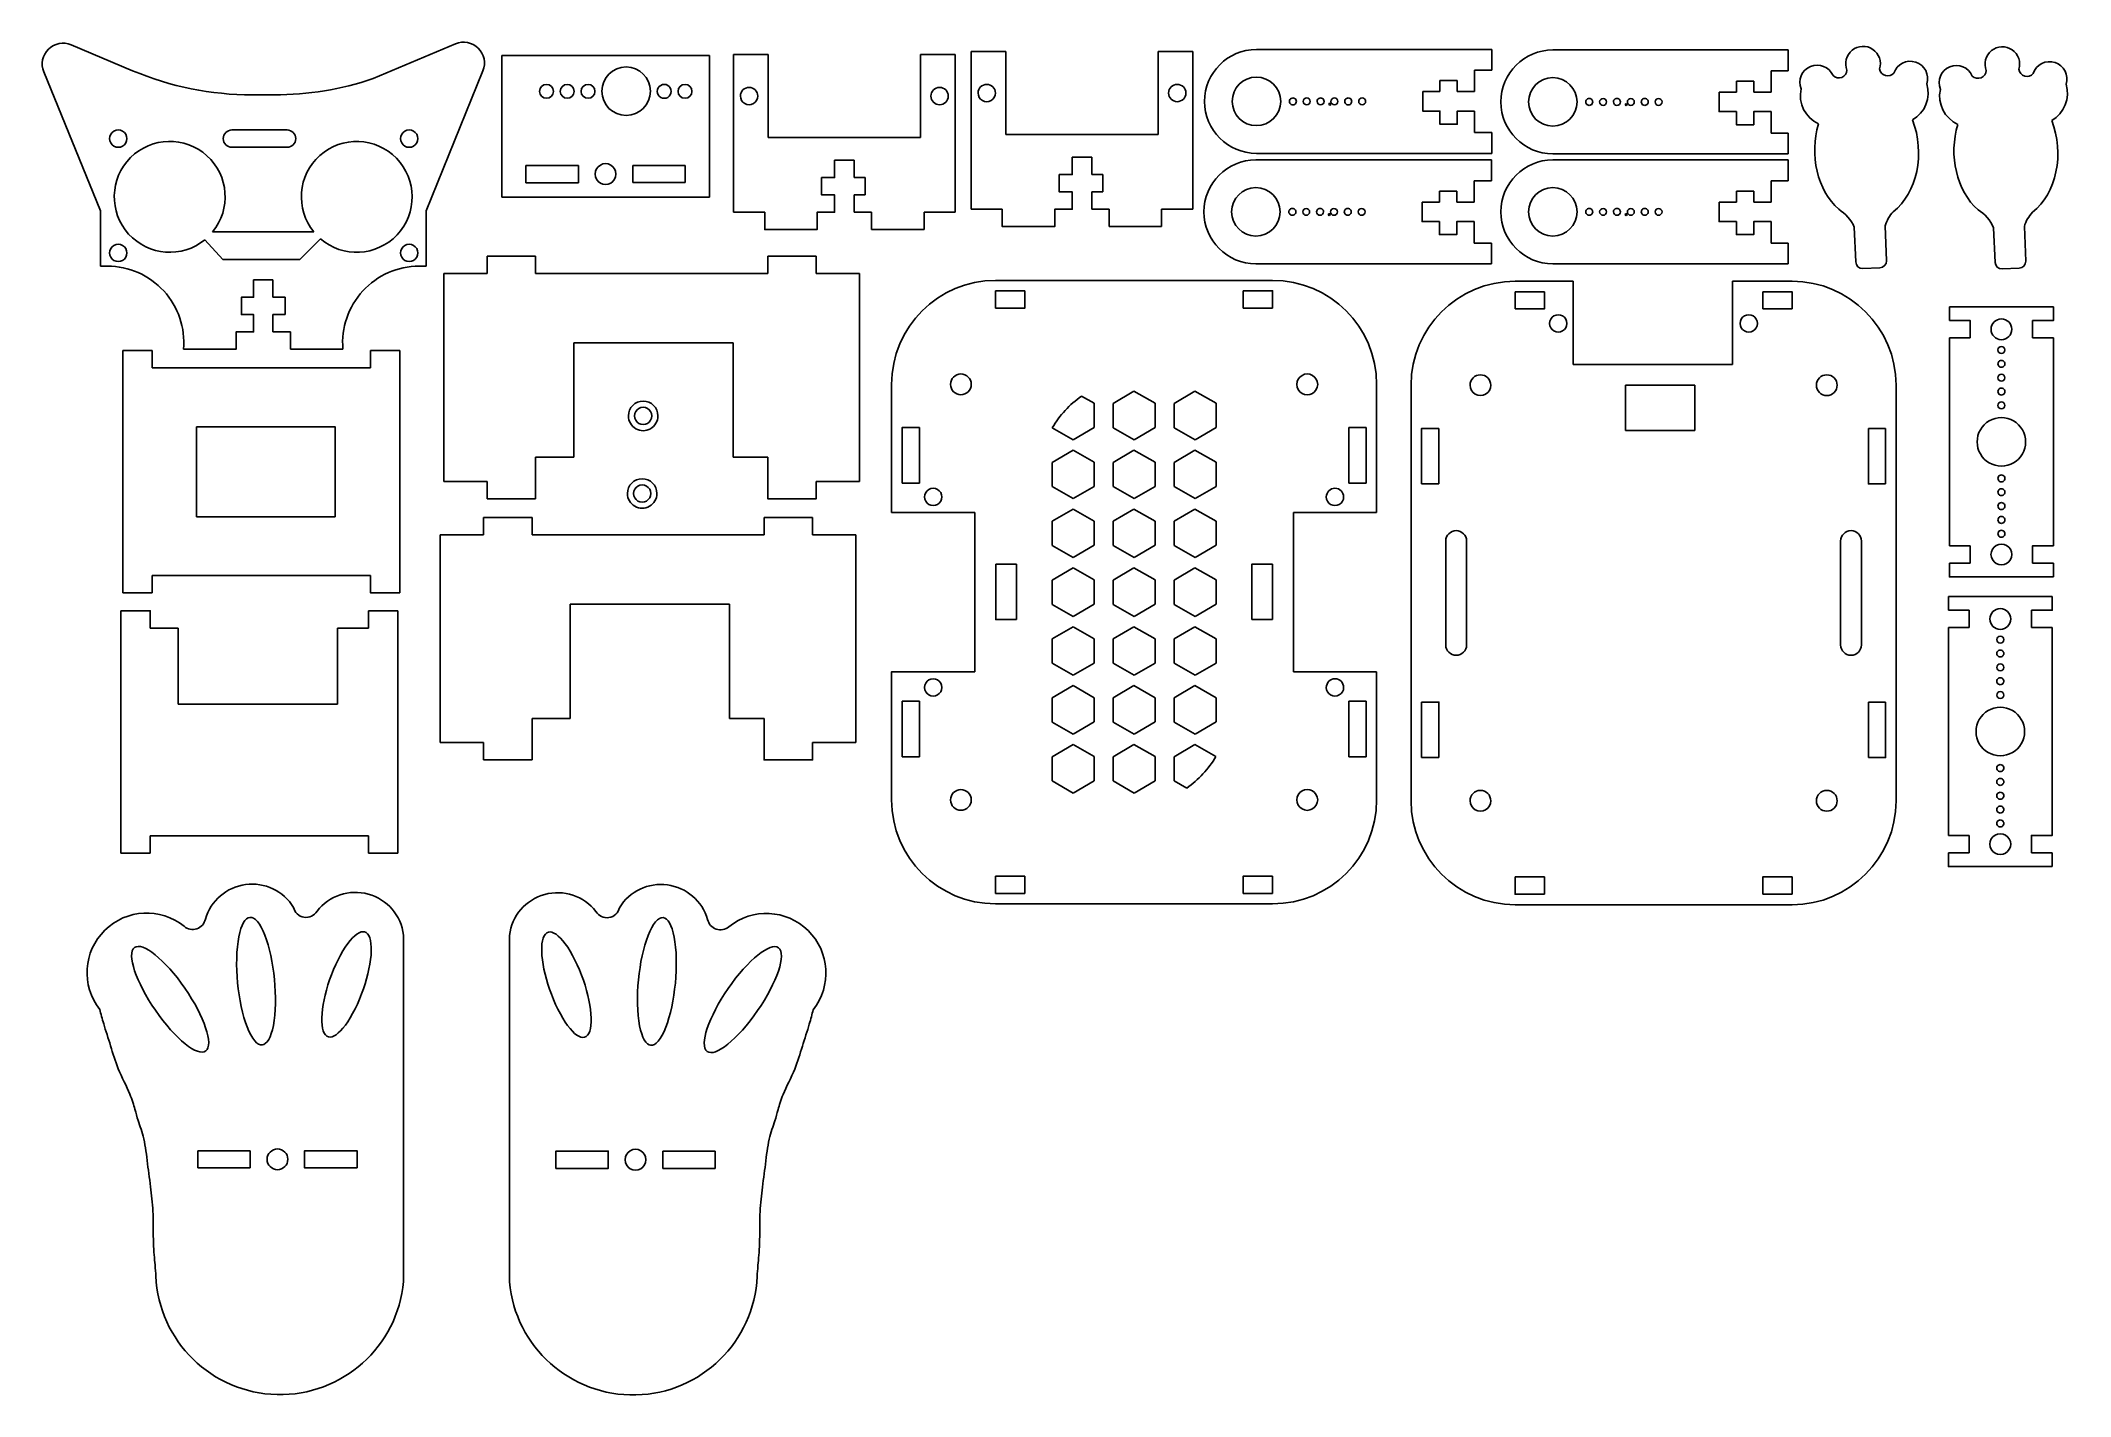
# Model space of a CAD drawing. Header units: millimetres. Extents: x 1 to 294, y 13 to 209.
import ezdxf

# ---------------------------------------------------------------- set-up
doc = ezdxf.new("R2010")
doc.units = ezdxf.units.MM
doc.layers.add('Layer_1', color=7, linetype='CONTINUOUS')

msp = doc.modelspace()

# ---------------------------------------------------------------- linework, layer by layer
at = {"layer": 'Layer_1', "color": 7}
for points in [[(14.438495, 204.492557), (5.564699, 208.229792)], [(49.15787, 203.350352), (61.07363, 208.368433)], [(67.72343, 206.705038), (97.723361, 206.705038)], [(67.72343, 186.223404), (67.72343, 206.705038)], [(97.723361, 206.705038), (97.723361, 186.223404)], [(101.189009, 206.831936), (106.189099, 206.831936)], [(101.189009, 206.831936), (101.189009, 184.058483)], [(106.189099, 206.831936), (106.189099, 194.832303)], [(128.189016, 206.831936), (133.189, 206.831936)], [(128.189016, 206.831936), (128.189016, 194.832303)], [(133.189, 206.831936), (133.189, 184.058483)], [(135.495009, 207.270936), (140.495099, 207.270936)], [(135.495009, 207.270936), (135.495009, 184.497483)], [(140.495099, 207.270936), (140.495099, 195.271303)], [(162.495016, 207.270936), (167.495, 207.270936)], [(162.495016, 207.270936), (162.495016, 195.271303)], [(167.495, 207.270936), (167.495, 184.497483)], [(176.674185, 207.56055), (210.674159, 207.56055)], [(210.674159, 207.56055), (210.674159, 204.562824)], [(219.456185, 207.48755), (253.456159, 207.48755)], [(253.456159, 207.48755), (253.456159, 204.489824)], [(1.621963, 204.333278), (9.804668, 184.245078)], [(65.017769, 204.475359), (56.804584, 184.242432)], [(203.174289, 203.065285), (203.174289, 201.467203)], [(203.174289, 203.065285), (205.674069, 203.065285)], [(205.674069, 201.467203), (205.674069, 203.065285)], [(208.174114, 201.467203), (208.174114, 204.562824)], [(210.674159, 204.562824), (208.174114, 204.562824)], [(245.956289, 202.992285), (245.956289, 201.394203)], [(245.956289, 202.992285), (248.456069, 202.992285)], [(248.456069, 201.394203), (248.456069, 202.992285)], [(250.956114, 201.394203), (250.956114, 204.489824)], [(253.456159, 204.489824), (250.956114, 204.489824)], [(31.710209, 201.00403), (34.898963, 201.00403)], [(208.174114, 198.667915), (205.674069, 198.667915), (205.674069, 196.770855), (203.174289, 196.770855), (203.174289, 198.667915), (200.674244, 198.667915), (200.674244, 201.467203)], [(203.174289, 201.467203), (200.674244, 201.467203)], [(208.174114, 201.467203), (205.674069, 201.467203)], [(250.956114, 198.594915), (248.456069, 198.594915), (248.456069, 196.697855), (245.956289, 196.697855), (245.956289, 198.594915), (243.456244, 198.594915), (243.456244, 201.394203)], [(245.956289, 201.394203), (243.456244, 201.394203)], [(250.956114, 201.394203), (248.456069, 201.394203)], [(208.174114, 198.667915), (208.174114, 195.561711)], [(250.956114, 198.594915), (250.956114, 195.488711)], [(36.751573, 195.931709), (28.787625, 195.931709)], [(28.787625, 193.434046), (36.751573, 193.434046)], [(106.189099, 194.832303), (128.189016, 194.832303)], [(140.495099, 195.271303), (162.495016, 195.271303)], [(208.174114, 195.561711), (210.674159, 195.561711)], [(210.674159, 195.561711), (210.674159, 192.56134)], [(250.956114, 195.488711), (253.456159, 195.488711)], [(253.456159, 195.488711), (253.456159, 192.48834)], [(78.797868, 190.824767), (71.223916, 190.821592)], [(78.797868, 190.824767), (78.7989, 188.324987), (71.223916, 188.324987)], [(71.223916, 190.821592), (71.223916, 188.324987)], [(86.648364, 190.828206), (86.648364, 188.328162)], [(94.223364, 190.828206), (86.648364, 190.828206)], [(94.223364, 188.328162), (94.223364, 190.828206)], [(105.689037, 184.058483), (105.689037, 181.558174), (113.264022, 181.558174), (113.264022, 184.058483), (115.789017, 184.058483), (115.789017, 186.556147), (113.89402, 186.556147), (113.89402, 189.056456), (115.789017, 189.056456), (115.789017, 191.556765), (118.589019, 191.556765)], [(118.589019, 189.056456), (118.589019, 191.556765)], [(139.995037, 184.497483), (139.995037, 181.997174), (147.570022, 181.997174), (147.570022, 184.497483), (150.095017, 184.497483), (150.095017, 186.995147), (148.20002, 186.995147), (148.20002, 189.495456), (150.095017, 189.495456), (150.095017, 191.995765), (152.895019, 191.995765)], [(152.895019, 189.495456), (152.895019, 191.995765)], [(176.593185, 191.61255), (210.593159, 191.61255)], [(176.674185, 192.56134), (210.674159, 192.56134)], [(210.593159, 191.61255), (210.593159, 188.614824)], [(219.456185, 192.48834), (253.456159, 192.48834)], [(219.456185, 191.61255), (253.456159, 191.61255)], [(253.456159, 191.61255), (253.456159, 188.614824)], [(86.648364, 188.328162), (94.223364, 188.328162)], [(120.189005, 189.056456), (118.589019, 189.056456)], [(120.189005, 189.056456), (120.189005, 186.556147)], [(154.495005, 189.495456), (152.895019, 189.495456)], [(154.495005, 189.495456), (154.495005, 186.995147)], [(208.093114, 185.519203), (208.093114, 188.614824)], [(210.593159, 188.614824), (208.093114, 188.614824)], [(250.956114, 185.519203), (250.956114, 188.614824)], [(253.456159, 188.614824), (250.956114, 188.614824)], [(67.72343, 186.223404), (97.723361, 186.223404)], [(118.589019, 186.556147), (120.189005, 186.556147)], [(118.589019, 184.058483), (118.589019, 186.556147)], [(152.895019, 186.995147), (154.495005, 186.995147)], [(152.895019, 184.497483), (152.895019, 186.995147)], [(208.093114, 182.719915), (205.593069, 182.719915), (205.593069, 180.822855), (203.093289, 180.822855), (203.093289, 182.719915), (200.593244, 182.719915), (200.593244, 185.519203)], [(203.093289, 185.519203), (200.593244, 185.519203)], [(203.093289, 187.117285), (203.093289, 185.519203)], [(203.093289, 187.117285), (205.593069, 187.117285)], [(205.593069, 185.519203), (205.593069, 187.117285)], [(208.093114, 185.519203), (205.593069, 185.519203)], [(250.956114, 182.719915), (248.456069, 182.719915), (248.456069, 180.822855), (245.956289, 180.822855), (245.956289, 182.719915), (243.456244, 182.719915), (243.456244, 185.519203)], [(245.956289, 185.519203), (243.456244, 185.519203)], [(245.956289, 187.117285), (245.956289, 185.519203)], [(245.956289, 187.117285), (248.456069, 187.117285)], [(248.456069, 185.519203), (248.456069, 187.117285)], [(250.956114, 185.519203), (248.456069, 185.519203)], [(9.804668, 176.283776), (9.804668, 184.245078)], [(55.804724, 176.28113), (56.804584, 176.28113), (56.804584, 184.242432)], [(105.689037, 184.058483), (101.189009, 184.058483)], [(121.114014, 184.058483), (118.589019, 184.058483)], [(121.114014, 181.558174), (121.114014, 184.058483)], [(128.688999, 184.058483), (128.688999, 181.558174)], [(128.688999, 184.058483), (133.189, 184.058483)], [(139.995037, 184.497483), (135.495009, 184.497483)], [(155.420014, 184.497483), (152.895019, 184.497483)], [(155.420014, 181.997174), (155.420014, 184.497483)], [(155.420014, 181.997174), (162.994999, 181.997174)], [(162.994999, 184.497483), (162.994999, 181.997174)], [(162.994999, 184.497483), (167.495, 184.497483)], [(208.093114, 182.719915), (208.093114, 179.613711)], [(250.956114, 182.719915), (250.956114, 179.613711)], [(262.983019, 181.880912), (263.186748, 176.882939)], [(267.418224, 182.081995), (267.623011, 177.065501)], [(283.091019, 181.820912), (283.294748, 176.822939)], [(287.526224, 182.021995), (287.731011, 177.005501)], [(27.478733, 177.212462), (24.874178, 180.093771)], [(25.992306, 181.212957), (40.616867, 181.212957)], [(41.56037, 180.241937), (38.586457, 177.212462)], [(121.114014, 181.558174), (128.688999, 181.558174)], [(208.093114, 179.613711), (210.593159, 179.613711)], [(210.593159, 179.613711), (210.593159, 176.61334)], [(250.956114, 179.613711), (253.456159, 179.613711)], [(253.456159, 179.613711), (253.456159, 176.61334)], [(10.80466, 176.28113), (9.804668, 176.283776)], [(27.478733, 177.212462), (38.586457, 177.212462)], [(65.623639, 177.698352), (72.623447, 177.698352)], [(65.623639, 177.698352), (65.623639, 175.198307)], [(72.623447, 175.198307), (72.623447, 177.698352)], [(106.130502, 177.698352), (113.130575, 177.698352)], [(106.130502, 175.198307), (106.130502, 177.698352)], [(113.130575, 177.698352), (113.130575, 175.198307)], [(176.593185, 176.61334), (210.593159, 176.61334)], [(219.456185, 176.61334), (253.456159, 176.61334)], [(264.21624, 175.935732), (266.674216, 176.036273)], [(284.32424, 175.875732), (286.782216, 175.976273)], [(21.804751, 164.282291), (29.379762, 164.282291), (29.379762, 166.7826), (31.904678, 166.7826), (31.904678, 169.28291), (30.15843, 169.28291), (30.15843, 171.783219), (31.904678, 171.783219), (31.904678, 174.283528), (34.704759, 174.283528)], [(34.704759, 171.783219), (34.704759, 174.283528)], [(59.377099, 145.197241), (59.377099, 175.198307)], [(59.377099, 175.198307), (65.623639, 175.198307)], [(72.623447, 175.198307), (106.130502, 175.198307)], [(113.130575, 175.198307), (119.377115, 175.198307)], [(119.377115, 175.198307), (119.377115, 145.197241)], [(139.014988, 174.21302), (179.015016, 174.21302)], [(214.006816, 174.090145), (222.383779, 174.090145)], [(222.383779, 162.091306), (222.383779, 174.090145)], [(245.383185, 174.090145), (254.006739, 174.090145)], [(245.383185, 162.091306), (245.383185, 174.090145)], [(36.453388, 171.783219), (34.704759, 171.783219)], [(36.453388, 169.28291), (36.453388, 171.783219)], [(139.014988, 172.712834), (139.014988, 170.212525)], [(143.261545, 172.712834), (139.014988, 172.712834)], [(143.261545, 172.712834), (143.261545, 170.212525), (139.014988, 170.212525)], [(174.768565, 172.712834), (174.768565, 170.212525)], [(174.768565, 172.712834), (179.015016, 172.712834), (179.015016, 170.212525)], [(174.768565, 170.212525), (179.015016, 170.212525)], [(214.006816, 172.58996), (214.006816, 170.089651)], [(218.253109, 172.58996), (214.006816, 172.58996)], [(218.253109, 172.58996), (218.253109, 170.089651), (214.006816, 170.089651)], [(249.760182, 172.58996), (249.760182, 170.089651)], [(249.760182, 172.58996), (254.006739, 172.58996), (254.006739, 170.089651)], [(249.760182, 170.089651), (254.006739, 170.089651)], [(276.713297, 168.406057), (276.713297, 170.40604)], [(276.713297, 170.40604), (291.713037, 170.40604)], [(288.713195, 168.406057), (291.713037, 168.406057), (291.713037, 170.40604)], [(34.704759, 169.28291), (36.453388, 169.28291)], [(34.704759, 166.7826), (34.704759, 169.28291)], [(276.713297, 168.406057), (279.713404, 168.406057), (279.713404, 165.906012)], [(288.713195, 168.406057), (288.713195, 165.906012)], [(13.038969, 164.092136), (17.285262, 164.092136)], [(13.038969, 129.092303), (13.038969, 164.092136)], [(17.285262, 161.592356), (17.285262, 164.092136)], [(37.229675, 166.7826), (34.704759, 166.7826)], [(37.229675, 164.282291), (37.229675, 166.7826)], [(37.229675, 164.282291), (44.804686, 164.282291)], [(48.792335, 164.092136), (53.038892, 164.092136)], [(48.792335, 161.592356), (48.792335, 164.092136)], [(53.038892, 164.092136), (53.038892, 129.092303)], [(78.130477, 165.19707), (78.130477, 148.697674)], [(101.123534, 165.19707), (78.130477, 165.19707)], [(101.123534, 148.697674), (101.123534, 165.19707)], [(276.713297, 165.906012), (279.713404, 165.906012)], [(276.713297, 135.906004), (276.713297, 165.906012)], [(288.713195, 133.405959), (288.713195, 135.906004), (291.713037, 135.906004), (291.713037, 165.906012)], [(288.713195, 165.906012), (291.713037, 165.906012)], [(17.285262, 161.592356), (48.792335, 161.592356)], [(222.383779, 162.091306), (245.383185, 162.091306)], [(124.014984, 159.211164), (124.014984, 140.71152)], [(194.014994, 159.211164), (194.014994, 140.71152)], [(199.00676, 99.091448), (199.00676, 159.090935)], [(239.960028, 152.568964), (229.959848, 152.568964), (229.959848, 159.069769)], [(239.960028, 159.069769), (229.959848, 159.069769)], [(239.960028, 152.568964), (239.960028, 159.069769)], [(269.006743, 159.090935), (269.006743, 99.091448)], [(153.240028, 156.47273), (151.42102, 157.515187)], [(153.253787, 152.972297), (153.240028, 156.47273)], [(159.001429, 158.213686), (155.976346, 156.451563)], [(155.976346, 156.451563), (155.989839, 152.948484)], [(162.040112, 156.47273), (159.001429, 158.213686)], [(162.053711, 152.972297), (162.040112, 156.47273)], [(167.801407, 158.213686), (164.77635, 156.451563)], [(164.77635, 156.451563), (164.789949, 152.948484)], [(170.84009, 156.47273), (167.801407, 158.213686)], [(170.853716, 152.972297), (170.84009, 156.47273)], [(23.67547, 153.092362), (23.67547, 140.092341)], [(23.67547, 153.092362), (43.675564, 153.092362), (43.675564, 140.092341)], [(125.51517, 144.966015), (125.51517, 152.964359), (128.01495, 152.964359)], [(128.01495, 144.966015), (128.01495, 152.964359)], [(147.202773, 152.943193), (150.228545, 151.210174)], [(150.228545, 151.210174), (153.253787, 152.972297)], [(155.989839, 152.948484), (159.028655, 151.210174)], [(159.028655, 151.210174), (162.053711, 152.972297)], [(164.789949, 152.948484), (167.828632, 151.210174)], [(167.828632, 151.210174), (170.853716, 152.972297)], [(192.514993, 152.964359), (190.015002, 152.964359)], [(192.514993, 144.966015), (190.015002, 144.966015), (190.015002, 152.964359)], [(192.514993, 144.966015), (192.514993, 152.964359)], [(200.50676, 144.843141), (200.50676, 152.844131), (203.006778, 152.844131)], [(203.006778, 144.843141), (203.006778, 152.844131)], [(267.506557, 144.843141), (265.006777, 144.843141), (265.006777, 152.844131)], [(267.506557, 152.844131), (265.006777, 152.844131)], [(267.506557, 144.843141), (267.506557, 152.844131)], [(150.201557, 149.712634), (147.176315, 147.950511)], [(153.240028, 147.974324), (150.201557, 149.712634)], [(159.001429, 149.712634), (155.976346, 147.950511)], [(162.040112, 147.974324), (159.001429, 149.712634)], [(167.801407, 149.712634), (164.77635, 147.950511)], [(170.84009, 147.974324), (167.801407, 149.712634)], [(72.623447, 148.697674), (72.623447, 142.699577)], [(78.130477, 148.697674), (72.623447, 148.697674)], [(106.130502, 148.697674), (101.123534, 148.697674)], [(106.130502, 148.697674), (106.130502, 142.699577), (113.130575, 142.699577), (113.130575, 145.197241)], [(147.176315, 147.950511), (147.190073, 144.450078)], [(153.253787, 144.473891), (153.240028, 147.974324)], [(155.976346, 147.950511), (155.989839, 144.450078)], [(162.053711, 144.473891), (162.040112, 147.974324)], [(164.77635, 147.950511), (164.789949, 144.450078)], [(170.853716, 144.473891), (170.84009, 147.974324)], [(65.623639, 145.197241), (59.377099, 145.197241)], [(65.623639, 142.699577), (65.623639, 145.197241)], [(119.377115, 145.197241), (113.130575, 145.197241)], [(125.51517, 144.966015), (128.01495, 144.966015)], [(147.190073, 144.450078), (150.228545, 142.711768)], [(150.228545, 142.711768), (153.253787, 144.473891)], [(155.989839, 144.450078), (159.028655, 142.711768)], [(159.028655, 142.711768), (162.053711, 144.473891)], [(164.789949, 144.450078), (167.828632, 142.711768)], [(167.828632, 142.711768), (170.853716, 144.473891)], [(200.50676, 144.843141), (203.006778, 144.843141)], [(65.623639, 142.699577), (72.623447, 142.699577)], [(136.01541, 140.71152), (124.014984, 140.71152)], [(136.01541, 117.71132), (136.01541, 140.71152)], [(150.201557, 141.211582), (147.176315, 139.44946)], [(153.240028, 139.473272), (150.201557, 141.211582)], [(159.001429, 141.211582), (155.976346, 139.44946)], [(162.040112, 139.473272), (159.001429, 141.211582)], [(167.801407, 141.211582), (164.77635, 139.44946)], [(170.84009, 139.473272), (167.801407, 141.211582)], [(182.014763, 140.71152), (182.014763, 117.71132)], [(182.014763, 140.71152), (194.014994, 140.71152)], [(23.67547, 140.092341), (43.675564, 140.092341)], [(65.105639, 139.982352), (72.105447, 139.982352)], [(65.105639, 139.982352), (65.105639, 137.482307)], [(72.105447, 137.482307), (72.105447, 139.982352)], [(105.612502, 139.982352), (112.612575, 139.982352)], [(105.612502, 137.482307), (105.612502, 139.982352)], [(112.612575, 139.982352), (112.612575, 137.482307)], [(147.176315, 139.44946), (147.190073, 135.949026)], [(153.253787, 135.972839), (153.240028, 139.473272)], [(155.976346, 139.44946), (155.989839, 135.949026)], [(162.053711, 135.972839), (162.040112, 139.473272)], [(164.77635, 139.44946), (164.789949, 135.949026)], [(170.853716, 135.972839), (170.84009, 139.473272)], [(58.859099, 107.481241), (58.859099, 137.482307)], [(58.859099, 137.482307), (65.105639, 137.482307)], [(72.105447, 137.482307), (105.612502, 137.482307)], [(112.612575, 137.482307), (118.859115, 137.482307)], [(118.859115, 137.482307), (118.859115, 107.481241)], [(147.190073, 135.949026), (150.228545, 134.210716)], [(150.228545, 134.210716), (153.253787, 135.972839)], [(155.989839, 135.949026), (159.028655, 134.210716)], [(159.028655, 134.210716), (162.053711, 135.972839)], [(164.789949, 135.949026), (167.828632, 134.210716)], [(167.828632, 134.210716), (170.853716, 135.972839)], [(204.006637, 121.591587), (204.006637, 136.590797)], [(207.006744, 121.591587), (207.006744, 136.590797)], [(261.006811, 121.591587), (261.006811, 136.590797)], [(264.006653, 121.591587), (264.006653, 136.590797)], [(276.713297, 135.906004), (279.713404, 135.906004)], [(279.713404, 133.405959), (279.713404, 135.906004)], [(142.036526, 125.243998), (139.036684, 125.243998), (139.036684, 133.244988)], [(142.036526, 133.244988), (139.036684, 133.244988)], [(142.036526, 125.243998), (142.036526, 133.244988)], [(150.201557, 132.713176), (147.176315, 130.951054)], [(153.240028, 130.974866), (150.201557, 132.713176)], [(159.001429, 132.713176), (155.976346, 130.951054)], [(162.040112, 130.974866), (159.001429, 132.713176)], [(167.801407, 132.713176), (164.77635, 130.951054)], [(170.84009, 130.974866), (167.801407, 132.713176)], [(175.993505, 125.243998), (175.993505, 133.244988), (178.993506, 133.244988)], [(178.993506, 125.243998), (178.993506, 133.244988)], [(276.713297, 133.405959), (279.713404, 133.405959)], [(276.713297, 133.405959), (276.713297, 131.405976), (291.713037, 131.405976)], [(288.713195, 133.405959), (291.713037, 133.405959)], [(291.713037, 133.405959), (291.713037, 131.405976)], [(13.038969, 129.092303), (17.285262, 129.092303)], [(17.285262, 131.592348), (17.285262, 129.092303)], [(48.792335, 131.592348), (17.285262, 131.592348)], [(48.792335, 131.592348), (48.792335, 129.092303), (53.038892, 129.092303)], [(147.176315, 130.951054), (147.190073, 127.45062)], [(153.253787, 127.471787), (153.240028, 130.974866)], [(155.976346, 130.951054), (155.989839, 127.45062)], [(162.053711, 127.471787), (162.040112, 130.974866)], [(164.77635, 130.951054), (164.789949, 127.45062)], [(170.853716, 127.471787), (170.84009, 130.974866)], [(16.997765, 124.032012), (16.997765, 126.532057), (12.751208, 126.532057)], [(12.751208, 91.532224), (12.751208, 126.532057)], [(52.75113, 126.532057), (48.504838, 126.532057)], [(48.504838, 124.032012), (48.504838, 126.532057)], [(52.75113, 126.532057), (52.75113, 91.532224)], [(77.612477, 127.48107), (77.612477, 110.981674)], [(100.605534, 127.48107), (77.612477, 127.48107)], [(100.605534, 110.981674), (100.605534, 127.48107)], [(147.190073, 127.45062), (150.228545, 125.709664)], [(150.228545, 125.709664), (153.253787, 127.471787)], [(155.989839, 127.45062), (159.028655, 125.709664)], [(159.028655, 125.709664), (162.053711, 127.471787)], [(164.789949, 127.45062), (167.828632, 125.709664)], [(167.828632, 125.709664), (170.853716, 127.471787)], [(276.559197, 126.585927), (276.559197, 128.58591)], [(276.559197, 128.58591), (291.558937, 128.58591)], [(276.559197, 126.585927), (279.559304, 126.585927), (279.559304, 124.085882)], [(288.559095, 126.585927), (291.558937, 126.585927), (291.558937, 128.58591)], [(288.559095, 126.585927), (288.559095, 124.085882)], [(16.997765, 124.032012), (21.004875, 124.032012)], [(21.004875, 113.032238), (21.004875, 124.032012)], [(44.00481, 124.032012), (48.504838, 124.032012)], [(44.00481, 113.032238), (44.00481, 124.032012)], [(150.201557, 124.212125), (147.176315, 122.450002)], [(153.240028, 122.473814), (150.201557, 124.212125)], [(159.001429, 124.212125), (155.976346, 122.450002)], [(162.040112, 122.473814), (159.001429, 124.212125)], [(167.801407, 124.212125), (164.77635, 122.450002)], [(170.84009, 122.473814), (167.801407, 124.212125)], [(175.993505, 125.243998), (178.993506, 125.243998)], [(276.559197, 124.085882), (279.559304, 124.085882)], [(276.559197, 94.085874), (276.559197, 124.085882)], [(288.559095, 91.585829), (288.559095, 94.085874), (291.558937, 94.085874), (291.558937, 124.085882)], [(288.559095, 124.085882), (291.558937, 124.085882)], [(147.176315, 122.450002), (147.190073, 118.949569)], [(153.253787, 118.973381), (153.240028, 122.473814)], [(155.976346, 122.450002), (155.989839, 118.949569)], [(162.053711, 118.973381), (162.040112, 122.473814)], [(164.77635, 122.450002), (164.789949, 118.949569)], [(170.853716, 118.973381), (170.84009, 122.473814)], [(136.01541, 117.71132), (124.014984, 117.71132), (124.014984, 99.211677)], [(147.190073, 118.949569), (150.228545, 117.211258)], [(150.228545, 117.211258), (153.253787, 118.973381)], [(155.989839, 118.949569), (159.028655, 117.211258)], [(159.028655, 117.211258), (162.053711, 118.973381)], [(164.789949, 118.949569), (167.828632, 117.211258)], [(167.828632, 117.211258), (170.853716, 118.973381)], [(182.014763, 117.71132), (194.014994, 117.71132)], [(194.014994, 117.71132), (194.014994, 99.211677)], [(150.201557, 115.713719), (147.176315, 113.951596)], [(153.240028, 113.972762), (150.201557, 115.713719)], [(159.001429, 115.713719), (155.976346, 113.951596)], [(162.040112, 113.972762), (159.001429, 115.713719)], [(167.801407, 115.713719), (164.77635, 113.951596)], [(170.84009, 113.972762), (167.801407, 115.713719)], [(21.004875, 113.032238), (44.00481, 113.032238)], [(125.51517, 113.459471), (125.51517, 105.458482)], [(125.51517, 113.459471), (128.01495, 113.459471), (128.01495, 105.458482)], [(147.176315, 113.951596), (147.190073, 110.448517)], [(153.253787, 110.472329), (153.240028, 113.972762)], [(155.976346, 113.951596), (155.989839, 110.448517)], [(162.053711, 110.472329), (162.040112, 113.972762)], [(164.77635, 113.951596), (164.789949, 110.448517)], [(170.853716, 110.472329), (170.84009, 113.972762)], [(192.514993, 113.459471), (192.514993, 105.458482), (190.015002, 105.458482)], [(190.015002, 113.459471), (190.015002, 105.458482)], [(192.514993, 113.459471), (190.015002, 113.459471)], [(200.50676, 113.336597), (200.50676, 105.338253)], [(200.50676, 113.336597), (203.006778, 113.336597), (203.006778, 105.338253)], [(267.506557, 113.336597), (267.506557, 105.338253), (265.006777, 105.338253)], [(265.006777, 113.336597), (265.006777, 105.338253)], [(267.506557, 113.336597), (265.006777, 113.336597)], [(72.105447, 110.981674), (72.105447, 104.983577)], [(77.612477, 110.981674), (72.105447, 110.981674)], [(105.612502, 110.981674), (100.605534, 110.981674)], [(105.612502, 110.981674), (105.612502, 104.983577), (112.612575, 104.983577), (112.612575, 107.481241)], [(147.190073, 110.448517), (150.228545, 108.710207)], [(150.228545, 108.710207), (153.253787, 110.472329)], [(155.989839, 110.448517), (159.028655, 108.710207)], [(159.028655, 108.710207), (162.053711, 110.472329)], [(164.789949, 110.448517), (167.828632, 108.710207)], [(167.828632, 108.710207), (170.853716, 110.472329)], [(65.105639, 107.481241), (58.859099, 107.481241)], [(65.105639, 104.983577), (65.105639, 107.481241)], [(118.859115, 107.481241), (112.612575, 107.481241)], [(150.201557, 107.212667), (147.176315, 105.450544)], [(153.240028, 105.474357), (150.201557, 107.212667)], [(159.001429, 107.212667), (155.976346, 105.450544)], [(162.040112, 105.474357), (159.001429, 107.212667)], [(167.801407, 107.212667), (164.77635, 105.450544)], [(170.827231, 105.482294), (167.801407, 107.212667)], [(65.105639, 104.983577), (72.105447, 104.983577)], [(125.51517, 105.458482), (128.01495, 105.458482)], [(147.176315, 105.450544), (147.190073, 101.950111)], [(153.253787, 101.973923), (153.240028, 105.474357)], [(155.976346, 105.450544), (155.989839, 101.950111)], [(162.053711, 101.973923), (162.040112, 105.474357)], [(164.77635, 105.450544), (164.789949, 101.950111)], [(200.50676, 105.338253), (203.006778, 105.338253)], [(147.190073, 101.950111), (150.228545, 100.211801)], [(150.228545, 100.211801), (153.253787, 101.973923)], [(155.989839, 101.950111), (159.028655, 100.211801)], [(159.028655, 100.211801), (162.053711, 101.973923)], [(164.789949, 101.950111), (166.609143, 100.907654)], [(48.504838, 94.032004), (16.997765, 94.032004)], [(16.997765, 94.032004), (16.997765, 91.532224)], [(48.504838, 94.032004), (48.504838, 91.532224)], [(276.559197, 94.085874), (279.559304, 94.085874)], [(279.559304, 91.585829), (279.559304, 94.085874)], [(16.997765, 91.532224), (12.751208, 91.532224)], [(52.75113, 91.532224), (48.504838, 91.532224)], [(276.559197, 91.585829), (279.559304, 91.585829)], [(276.559197, 91.585829), (276.559197, 89.585846), (291.558937, 89.585846)], [(288.559095, 91.585829), (291.558937, 91.585829)], [(291.558937, 91.585829), (291.558937, 89.585846)], [(143.261545, 85.712652), (139.014988, 85.712652), (139.014988, 88.212962)], [(143.261545, 88.212962), (139.014988, 88.212962)], [(143.261545, 85.712652), (143.261545, 88.212962)], [(174.768565, 85.712652), (174.768565, 88.212962), (179.015016, 88.212962)], [(179.015016, 85.712652), (179.015016, 88.212962)], [(218.253109, 88.090087), (214.006816, 88.090087)], [(218.253109, 85.589778), (214.006816, 85.589778), (214.006816, 88.090087)], [(218.253109, 85.589778), (218.253109, 88.090087)], [(249.760182, 85.589778), (249.760182, 88.090087), (254.006739, 88.090087)], [(254.006739, 85.589778), (254.006739, 88.090087)], [(174.768565, 85.712652), (179.015016, 85.712652)], [(249.760182, 85.589778), (254.006739, 85.589778)], [(139.014988, 84.212467), (179.015016, 84.212467)], [(214.006816, 84.089592), (254.006739, 84.089592)], [(53.558614, 29.67796), (53.558614, 79.71331)], [(68.842673, 29.62766), (68.842673, 79.66301)], [(23.858382, 46.07683), (23.858382, 48.57714)], [(23.858382, 48.57714), (31.43341, 48.57714)], [(31.43341, 48.57714), (31.43341, 46.07683)], [(90.967925, 48.52684), (90.967925, 46.02653)], [(98.542949, 48.52684), (90.967925, 48.52684)], [(98.542949, 46.02653), (98.542949, 48.52684)], [(31.43341, 46.07683), (23.858382, 46.07683)], [(90.967925, 46.02653), (98.542949, 46.02653)]]:
    msp.add_lwpolyline(points, dxfattribs=at)
for points in [[(75.190175, 201.510287)], [(78.190172, 201.510287)], [(81.190168, 201.510287)], [(89.190158, 201.531994)], [(92.190154, 201.510287)], [(95.19015, 201.510287)], [(104.689037, 200.831855)], [(132.189001, 200.831855)], [(138.995037, 201.270855)], [(166.495001, 201.270855)], [(180.174229, 200.061606)], [(182.439226, 200.061606)], [(184.439222, 200.061606)], [(186.439221, 200.061606)], [(187.409132, 199.659863)], [(188.439217, 200.061606)], [(190.439216, 200.061606)], [(192.439212, 200.061606)], [(222.956229, 199.988606)], [(225.221226, 199.988606)], [(227.221222, 199.988606)], [(229.221221, 199.988606)], [(230.191132, 199.586863)], [(231.221217, 199.988606)], [(233.221216, 199.988606)], [(235.221212, 199.988606)], [(13.622907, 194.682878)], [(55.622855, 194.682878)], [(84.223378, 189.576512)], [(180.093229, 184.113606)], [(182.358226, 184.113606)], [(184.358222, 184.113606)], [(186.358221, 184.113606)], [(187.328132, 183.711863)], [(188.358217, 184.113606)], [(190.358216, 184.113606)], [(192.358212, 184.113606)], [(222.956229, 184.113606)], [(225.221226, 184.113606)], [(227.221222, 184.113606)], [(229.221221, 184.113606)], [(230.191132, 183.711863)], [(231.221217, 184.113606)], [(233.221216, 184.113606)], [(235.221212, 184.113606)], [(13.622907, 178.1829)], [(55.622855, 178.1829)], [(221.499243, 168.006694)], [(248.998918, 168.006694)], [(284.213291, 168.656019)], [(284.213291, 164.671304)], [(284.213291, 162.671307)], [(135.51506, 159.211719)], [(185.514998, 159.211719)], [(210.506748, 159.090512)], [(260.506683, 159.090512)], [(284.213291, 160.671309)], [(284.213291, 158.671313)], [(284.213291, 156.671314)], [(89.397891, 154.654336)], [(90.28267, 154.654336)], [(284.213291, 154.406039)], [(284.213291, 146.140767)], [(284.213291, 144.140771)], [(89.254891, 143.452336)], [(90.13967, 143.452336)], [(131.265066, 142.953967)], [(189.264993, 142.953967)], [(284.213291, 142.140773)], [(284.213291, 140.140776)], [(284.213291, 138.140778)], [(284.213291, 136.156061)], [(284.059191, 126.835889)], [(284.059191, 122.851174)], [(284.059191, 120.851177)], [(284.059191, 118.851179)], [(131.265066, 115.454004)], [(189.264993, 115.454004)], [(284.059191, 116.851183)], [(284.059191, 114.851184)], [(284.059191, 112.585909)], [(284.059191, 104.320637)], [(284.059191, 102.320641)], [(284.059191, 100.320643)], [(135.51506, 99.211809)], [(185.514998, 99.211809)], [(210.506748, 99.090575)], [(260.506683, 99.090575)], [(284.059191, 98.320646)], [(284.059191, 96.320648)], [(284.059191, 94.335931)], [(33.020101, 80.83641)], [(89.381234, 80.78611)], [(44.097808, 76.14225)], [(78.303525, 76.09195)], [(21.457837, 72.77999)], [(100.9435, 72.72969)], [(33.858505, 47.3276)], [(46.858613, 46.07683), (46.858613, 48.57714), (39.283595, 48.57714), (39.283595, 46.07683)], [(75.542717, 46.02653), (75.542717, 48.52684), (83.117737, 48.52684), (83.117737, 46.02653)], [(88.542831, 47.2773)]]:
    msp.add_lwpolyline(points, close=True, dxfattribs=at)
for points in [[(5.564692, 208.229707), (4.446429, 208.700653), (3.154586, 208.451601), (2.291548, 207.598684)], [(64.345428, 207.738736), (63.482344, 208.590672), (62.191225, 208.839181), (61.073567, 208.368489)], [(265.648489, 207.574787), (264.737429, 208.195427), (263.527382, 208.146074), (262.669891, 207.453302)], [(285.756489, 207.514787), (284.845429, 208.135427), (283.635382, 208.086074), (282.777891, 207.393302)], [(2.291548, 207.598684), (1.42851, 206.745767), (1.164236, 205.456953), (1.621957, 204.333212)], [(65.017663, 204.475338), (65.473785, 205.59902), (65.208513, 206.8868), (64.345428, 207.738736)], [(176.674232, 207.561582), (172.534161, 207.558672), (169.179512, 204.201665), (169.179512, 200.061593)], [(219.456232, 207.488582), (215.316161, 207.485672), (211.961512, 204.128665), (211.961512, 199.988593)], [(256.6445, 205.114212), (255.376765, 204.585147), (254.773395, 203.13232), (255.293342, 201.860818)], [(259.907514, 203.786453), (259.369359, 205.050356), (257.912236, 205.643277), (256.6445, 205.114212)], [(262.669891, 207.453302), (261.812399, 206.76053), (261.509877, 205.587871), (261.925216, 204.566735)], [(266.625763, 204.758451), (266.956564, 205.810019), (266.55955, 206.954147), (265.648489, 207.574787)], [(271.844348, 205.734195), (270.537735, 206.158254), (269.133741, 205.44863), (268.700311, 204.145095)], [(273.455984, 202.60165), (273.870649, 203.911275), (273.150961, 205.310136), (271.844348, 205.734195)], [(280.015514, 203.726453), (279.477359, 204.990356), (278.020236, 205.583277), (276.7525, 205.054212)], [(282.777891, 207.393302), (281.920399, 206.70053), (281.617877, 205.527871), (282.033216, 204.506735)], [(286.733763, 204.698451), (287.064564, 205.750019), (286.66755, 206.894147), (285.756489, 207.514787)], [(291.952348, 205.674195), (290.645735, 206.098254), (289.241741, 205.38863), (288.808311, 204.085095)], [(293.563984, 202.54165), (293.978649, 203.851275), (293.258961, 205.250136), (291.952348, 205.674195)], [(14.438625, 204.492533), (19.905747, 202.190106), (25.77804, 201.004022), (31.710206, 201.004022)], [(34.899061, 201.004022), (39.748074, 201.004022), (44.564488, 201.796559), (49.157836, 203.350291)], [(74.190177, 202.509772), (73.638093, 202.509772), (73.190462, 202.06237), (73.190178, 201.510287)], [(75.190175, 201.510287), (75.189891, 202.06237), (74.74226, 202.509772), (74.190177, 202.509772)], [(77.190173, 202.509772), (76.63809, 202.509772), (76.190458, 202.06237), (76.190174, 201.510287)], [(78.190172, 201.510287), (78.189888, 202.06237), (77.742256, 202.509772), (77.190173, 202.509772)], [(80.190169, 202.509772), (79.638086, 202.509772), (79.190454, 202.06237), (79.19017, 201.510287)], [(81.190168, 201.510287), (81.189884, 202.06237), (80.742252, 202.509772), (80.190169, 202.509772)], [(85.690162, 205.031027), (83.757544, 205.031027), (82.190698, 203.464612), (82.190167, 201.531994)], [(89.190158, 201.531994), (89.189626, 203.464612), (87.622781, 205.031027), (85.690162, 205.031027)], [(90.690156, 202.376312), (90.380755, 202.197679), (90.190156, 201.867552), (90.190156, 201.510287)], [(91.690155, 202.376312), (91.380754, 202.554944), (90.999556, 202.554944), (90.690156, 202.376312)], [(92.190154, 201.510287), (92.190154, 201.867552), (91.999555, 202.197679), (91.690155, 202.376312)], [(94.190151, 202.509772), (93.638068, 202.509772), (93.190437, 202.06237), (93.190153, 201.510287)], [(95.19015, 201.510287), (95.189866, 202.06237), (94.742235, 202.509772), (94.190151, 202.509772)], [(137.745039, 202.520853), (137.054684, 202.520853), (136.49504, 201.96121), (136.49504, 201.270855)], [(138.995037, 201.270855), (138.995037, 201.96121), (138.435394, 202.520853), (137.745039, 202.520853)], [(165.245003, 202.520853), (164.554648, 202.520853), (163.995005, 201.96121), (163.995005, 201.270855)], [(166.495001, 201.270855), (166.495001, 201.96121), (165.935358, 202.520853), (165.245003, 202.520853)], [(176.674234, 203.560241), (174.741771, 203.560241), (173.17499, 201.994069), (173.174238, 200.061606)], [(180.174229, 200.061606), (180.173477, 201.994069), (178.606696, 203.560241), (176.674234, 203.560241)], [(219.456234, 203.487241), (217.523771, 203.487241), (215.95699, 201.921069), (215.956238, 199.988606)], [(222.956229, 199.988606), (222.955477, 201.921069), (221.388696, 203.487241), (219.456234, 203.487241)], [(259.907514, 203.786453), (260.240903, 203.462024), (260.732771, 203.361607), (261.166648, 203.529395)], [(261.166648, 203.529395), (261.600526, 203.697183), (261.896852, 204.102409), (261.925216, 204.566735)], [(266.625763, 204.758451), (266.69185, 204.297979), (267.020196, 203.918235), (267.466297, 203.786342)], [(267.466297, 203.786342), (267.912398, 203.654449), (268.394452, 203.794592), (268.700311, 204.145095)], [(271.371019, 197.375131), (273.202087, 198.41592), (274.067898, 200.586306), (273.455984, 202.60165)], [(276.7525, 205.054212), (275.484765, 204.525147), (274.881395, 203.07232), (275.401342, 201.800818)], [(280.015514, 203.726453), (280.348903, 203.402024), (280.840771, 203.301607), (281.274648, 203.469395)], [(281.274648, 203.469395), (281.708526, 203.637183), (282.004852, 204.042409), (282.033216, 204.506735)], [(286.733763, 204.698451), (286.79985, 204.237979), (287.128196, 203.858235), (287.574297, 203.726342)], [(287.574297, 203.726342), (288.020398, 203.594449), (288.502452, 203.734592), (288.808311, 204.085095)], [(291.479019, 197.315131), (293.310087, 198.35592), (294.175898, 200.526306), (293.563984, 202.54165)], [(73.190178, 201.510287), (73.190462, 200.958204), (73.638093, 200.510803), (74.190177, 200.510803)], [(74.190177, 200.510803), (74.74226, 200.510803), (75.189891, 200.958204), (75.190175, 201.510287)], [(76.190174, 201.510287), (76.190458, 200.958204), (76.63809, 200.510803), (77.190173, 200.510803)], [(77.190173, 200.510803), (77.742256, 200.510803), (78.189888, 200.958204), (78.190172, 201.510287)], [(79.19017, 201.510287), (79.190454, 200.958204), (79.638086, 200.510803), (80.190169, 200.510803)], [(80.190169, 200.510803), (80.742252, 200.510803), (81.189884, 200.958204), (81.190168, 201.510287)], [(82.190167, 201.531994), (82.190698, 199.599375), (83.757544, 198.03296), (85.690162, 198.03296)], [(85.690162, 198.03296), (87.622781, 198.03296), (89.189626, 199.599375), (89.190158, 201.531994)], [(90.190156, 201.510287), (90.190156, 201.153022), (90.380755, 200.822895), (90.690156, 200.644263)], [(90.690156, 200.644263), (90.999556, 200.46563), (91.380754, 200.46563), (91.690155, 200.644263)], [(91.690155, 200.644263), (91.999555, 200.822895), (92.190154, 201.153022), (92.190154, 201.510287)], [(93.190153, 201.510287), (93.190437, 200.958204), (93.638068, 200.510803), (94.190151, 200.510803)], [(94.190151, 200.510803), (94.742235, 200.510803), (95.189866, 200.958204), (95.19015, 201.510287)], [(103.439039, 202.081853), (102.748684, 202.081853), (102.18904, 201.52221), (102.18904, 200.831855)], [(102.18904, 200.831855), (102.18904, 200.385273), (102.427289, 199.972615), (102.814039, 199.749324)], [(102.814039, 199.749324), (103.20079, 199.526034), (103.677287, 199.526034), (104.064038, 199.749324)], [(104.689037, 200.831855), (104.689037, 201.52221), (104.129394, 202.081853), (103.439039, 202.081853)], [(104.064038, 199.749324), (104.450789, 199.972615), (104.689037, 200.385273), (104.689037, 200.831855)], [(130.939003, 202.081853), (130.248648, 202.081853), (129.689005, 201.52221), (129.689005, 200.831855)], [(129.689005, 200.831855), (129.689005, 200.1415), (130.248648, 199.581857), (130.939003, 199.581857)], [(132.189001, 200.831855), (132.189001, 201.52221), (131.629358, 202.081853), (130.939003, 202.081853)], [(130.939003, 199.581857), (131.629358, 199.581857), (132.189001, 200.1415), (132.189001, 200.831855)], [(136.49504, 201.270855), (136.49504, 200.824273), (136.733289, 200.411615), (137.120039, 200.188324)], [(137.120039, 200.188324), (137.50679, 199.965034), (137.983287, 199.965034), (138.370038, 200.188324)], [(138.370038, 200.188324), (138.756789, 200.411615), (138.995037, 200.824273), (138.995037, 201.270855)], [(163.995005, 201.270855), (163.995005, 200.5805), (164.554648, 200.020857), (165.245003, 200.020857)], [(165.245003, 200.020857), (165.935358, 200.020857), (166.495001, 200.5805), (166.495001, 201.270855)], [(169.179512, 200.061593), (169.179512, 195.921521), (172.534161, 192.564514), (176.674232, 192.561604)], [(173.174238, 200.061606), (173.17499, 198.129144), (174.741771, 196.562972), (176.674234, 196.562972)], [(176.674234, 196.562972), (178.606696, 196.562972), (180.173477, 198.129144), (180.174229, 200.061606)], [(181.689226, 200.494619), (181.534526, 200.405302), (181.439227, 200.240239), (181.439227, 200.061606)], [(181.439227, 200.061606), (181.439227, 199.882973), (181.534526, 199.71791), (181.689226, 199.628594)], [(182.189226, 200.494619), (182.034526, 200.583935), (181.843927, 200.583935), (181.689226, 200.494619)], [(181.689226, 199.628594), (181.843927, 199.539277), (182.034526, 199.539277), (182.189226, 199.628594)], [(182.439226, 200.061606), (182.439226, 200.240239), (182.343927, 200.405302), (182.189226, 200.494619)], [(182.189226, 199.628594), (182.343927, 199.71791), (182.439226, 199.882973), (182.439226, 200.061606)], [(183.939224, 200.560577), (183.663483, 200.560577), (183.439793, 200.337346), (183.439225, 200.061606)], [(183.439225, 200.061606), (183.439793, 199.785866), (183.663483, 199.562636), (183.939224, 199.562636)], [(184.439222, 200.061606), (184.438655, 200.337346), (184.214964, 200.560577), (183.939224, 200.560577)], [(183.939224, 199.562636), (184.214964, 199.562636), (184.438655, 199.785866), (184.439222, 200.061606)], [(185.689221, 200.494619), (185.534521, 200.405302), (185.439222, 200.240239), (185.439222, 200.061606)], [(185.439222, 200.061606), (185.439222, 199.785464), (185.663079, 199.561607), (185.939221, 199.561607)], [(186.189221, 200.494619), (186.034521, 200.583935), (185.843922, 200.583935), (185.689221, 200.494619)], [(185.939221, 199.561607), (186.215363, 199.561607), (186.439221, 199.785464), (186.439221, 200.061606)], [(186.439221, 200.061606), (186.439221, 200.240239), (186.343922, 200.405302), (186.189221, 200.494619)], [(187.27684, 199.792096), (187.203801, 199.792096), (187.144582, 199.732903), (187.144549, 199.659863)], [(187.144549, 199.659863), (187.144582, 199.586824), (187.203801, 199.527631), (187.27684, 199.527631)], [(187.409132, 199.659863), (187.409099, 199.732903), (187.34988, 199.792096), (187.27684, 199.792096)], [(187.27684, 199.527631), (187.34988, 199.527631), (187.409099, 199.586824), (187.409132, 199.659863)], [(187.939219, 200.560577), (187.663478, 200.560577), (187.439788, 200.337346), (187.43922, 200.061606)], [(187.43922, 200.061606), (187.439788, 199.785866), (187.663478, 199.562636), (187.939219, 199.562636)], [(188.439217, 200.061606), (188.43865, 200.337346), (188.214959, 200.560577), (187.939219, 200.560577)], [(187.939219, 199.562636), (188.214959, 199.562636), (188.43865, 199.785866), (188.439217, 200.061606)], [(189.689216, 200.494619), (189.534516, 200.405302), (189.439216, 200.240239), (189.439216, 200.061606)], [(189.439216, 200.061606), (189.439216, 199.882973), (189.534516, 199.71791), (189.689216, 199.628594)], [(190.189216, 200.494619), (190.034516, 200.583935), (189.843917, 200.583935), (189.689216, 200.494619)], [(189.689216, 199.628594), (189.843917, 199.539277), (190.034516, 199.539277), (190.189216, 199.628594)], [(190.439216, 200.061606), (190.439216, 200.240239), (190.343916, 200.405302), (190.189216, 200.494619)], [(190.189216, 199.628594), (190.343916, 199.71791), (190.439216, 199.882973), (190.439216, 200.061606)], [(191.939214, 200.560577), (191.663473, 200.560577), (191.439783, 200.337346), (191.439215, 200.061606)], [(191.439215, 200.061606), (191.439783, 199.785866), (191.663473, 199.562636), (191.939214, 199.562636)], [(192.439212, 200.061606), (192.438645, 200.337346), (192.214954, 200.560577), (191.939214, 200.560577)], [(191.939214, 199.562636), (192.214954, 199.562636), (192.438645, 199.785866), (192.439212, 200.061606)], [(211.961512, 199.988593), (211.961512, 195.848521), (215.316161, 192.491514), (219.456232, 192.488604)], [(215.956238, 199.988606), (215.95699, 198.056144), (217.523771, 196.489972), (219.456234, 196.489972)], [(219.456234, 196.489972), (221.388696, 196.489972), (222.955477, 198.056144), (222.956229, 199.988606)], [(224.471226, 200.421619), (224.316526, 200.332302), (224.221227, 200.167239), (224.221227, 199.988606)], [(224.221227, 199.988606), (224.221227, 199.809973), (224.316526, 199.64491), (224.471226, 199.555594)], [(224.971226, 200.421619), (224.816526, 200.510935), (224.625927, 200.510935), (224.471226, 200.421619)], [(224.471226, 199.555594), (224.625927, 199.466277), (224.816526, 199.466277), (224.971226, 199.555594)], [(225.221226, 199.988606), (225.221226, 200.167239), (225.125927, 200.332302), (224.971226, 200.421619)], [(224.971226, 199.555594), (225.125927, 199.64491), (225.221226, 199.809973), (225.221226, 199.988606)], [(226.721224, 200.487577), (226.445483, 200.487577), (226.221793, 200.264346), (226.221225, 199.988606)], [(226.221225, 199.988606), (226.221793, 199.712866), (226.445483, 199.489636), (226.721224, 199.489636)], [(227.221222, 199.988606), (227.220655, 200.264346), (226.996964, 200.487577), (226.721224, 200.487577)], [(226.721224, 199.489636), (226.996964, 199.489636), (227.220655, 199.712866), (227.221222, 199.988606)], [(228.471221, 200.421619), (228.316521, 200.332302), (228.221222, 200.167239), (228.221222, 199.988606)], [(228.221222, 199.988606), (228.221222, 199.712464), (228.445079, 199.488607), (228.721221, 199.488607)], [(228.971221, 200.421619), (228.816521, 200.510935), (228.625922, 200.510935), (228.471221, 200.421619)], [(228.721221, 199.488607), (228.997363, 199.488607), (229.221221, 199.712464), (229.221221, 199.988606)], [(229.221221, 199.988606), (229.221221, 200.167239), (229.125922, 200.332302), (228.971221, 200.421619)], [(230.05884, 199.719096), (229.985801, 199.719096), (229.926582, 199.659903), (229.926549, 199.586863)], [(229.926549, 199.586863), (229.926582, 199.513824), (229.985801, 199.454631), (230.05884, 199.454631)], [(230.191132, 199.586863), (230.191099, 199.659903), (230.13188, 199.719096), (230.05884, 199.719096)], [(230.05884, 199.454631), (230.13188, 199.454631), (230.191099, 199.513824), (230.191132, 199.586863)], [(230.721219, 200.487577), (230.445478, 200.487577), (230.221788, 200.264346), (230.22122, 199.988606)], [(230.22122, 199.988606), (230.221788, 199.712866), (230.445478, 199.489636), (230.721219, 199.489636)], [(231.221217, 199.988606), (231.22065, 200.264346), (230.996959, 200.487577), (230.721219, 200.487577)], [(230.721219, 199.489636), (230.996959, 199.489636), (231.22065, 199.712866), (231.221217, 199.988606)], [(232.471216, 200.421619), (232.316516, 200.332302), (232.221216, 200.167239), (232.221216, 199.988606)], [(232.221216, 199.988606), (232.221216, 199.809973), (232.316516, 199.64491), (232.471216, 199.555594)], [(232.971216, 200.421619), (232.816516, 200.510935), (232.625917, 200.510935), (232.471216, 200.421619)], [(232.471216, 199.555594), (232.625917, 199.466277), (232.816516, 199.466277), (232.971216, 199.555594)], [(233.221216, 199.988606), (233.221216, 200.167239), (233.125916, 200.332302), (232.971216, 200.421619)], [(232.971216, 199.555594), (233.125916, 199.64491), (233.221216, 199.809973), (233.221216, 199.988606)], [(234.721214, 200.487577), (234.445473, 200.487577), (234.221783, 200.264346), (234.221215, 199.988606)], [(234.221215, 199.988606), (234.221783, 199.712866), (234.445473, 199.489636), (234.721214, 199.489636)], [(235.221212, 199.988606), (235.220645, 200.264346), (234.996954, 200.487577), (234.721214, 200.487577)], [(234.721214, 199.489636), (234.996954, 199.489636), (235.220645, 199.712866), (235.221212, 199.988606)], [(255.293342, 201.860818), (254.845063, 199.790647), (255.899161, 197.687722), (257.826031, 196.808103)], [(275.401342, 201.800818), (274.953063, 199.730647), (276.007161, 197.627722), (277.934031, 196.748103)], [(257.826031, 196.808103), (256.433035, 192.357969), (257.659186, 187.158042), (260.733426, 184.47827)], [(268.593716, 184.128148), (272.044279, 186.776737), (273.268225, 192.614624), (271.371019, 197.375131)], [(277.934031, 196.748103), (276.541035, 192.297969), (277.767186, 187.098042), (280.841426, 184.41827)], [(288.701716, 184.068148), (292.152279, 186.716737), (293.376225, 192.554624), (291.479019, 197.315131)], [(11.74791, 195.765408), (11.361159, 195.542117), (11.122911, 195.129459), (11.122911, 194.682878)], [(11.122911, 194.682878), (11.122911, 194.236296), (11.361159, 193.823638), (11.74791, 193.600347)], [(12.997908, 195.765408), (12.611157, 195.988699), (12.134661, 195.988699), (11.74791, 195.765408)], [(11.74791, 193.600347), (12.134661, 193.377056), (12.611157, 193.377056), (12.997908, 193.600347)], [(13.622907, 194.682878), (13.622907, 195.129459), (13.384659, 195.542117), (12.997908, 195.765408)], [(12.997908, 193.600347), (13.384659, 193.823638), (13.622907, 194.236296), (13.622907, 194.682878)], [(25.175139, 192.211653), (22.014483, 195.074428), (17.163885, 194.954765), (14.148235, 191.939622)], [(28.787543, 195.932873), (28.098168, 195.931491), (27.540051, 195.372254), (27.540051, 194.682878)], [(27.540051, 194.682878), (27.540051, 193.993501), (28.098168, 193.434264), (28.787543, 193.432882)], [(37.999047, 194.682878), (37.999047, 195.372254), (37.44093, 195.931491), (36.751555, 195.932873)], [(36.751555, 193.432882), (37.44093, 193.434264), (37.999047, 193.993501), (37.999047, 194.682878)], [(52.541318, 191.858195), (49.553657, 194.931999), (44.674177, 195.104735), (41.476639, 192.249888)], [(53.747858, 195.765408), (53.361107, 195.542117), (53.122858, 195.129459), (53.122858, 194.682878)], [(53.122858, 194.682878), (53.122858, 194.236296), (53.361107, 193.823638), (53.747858, 193.600347)], [(54.997856, 195.765408), (54.611105, 195.988699), (54.134608, 195.988699), (53.747858, 195.765408)], [(53.747858, 193.600347), (54.134608, 193.377056), (54.611105, 193.377056), (54.997856, 193.600347)], [(55.622855, 194.682878), (55.622855, 195.129459), (55.384607, 195.542117), (54.997856, 195.765408)], [(54.997856, 193.600347), (55.384607, 193.823638), (55.622855, 194.236296), (55.622855, 194.682878)], [(14.148235, 191.939622), (11.132586, 188.92448), (11.012108, 184.073901), (13.874352, 180.912764)], [(25.992417, 181.211713), (28.695305, 184.51014), (28.335795, 189.348878), (25.175139, 192.211653)], [(41.476639, 192.249888), (38.279102, 189.395042), (37.899938, 184.52725), (40.616851, 181.211713)], [(52.618422, 180.786853), (55.562982, 183.901972), (55.528979, 188.78439), (52.541318, 191.858195)], [(81.973381, 190.875548), (81.50928, 190.607599), (81.223382, 190.11241), (81.223382, 189.576512)], [(83.473379, 190.875548), (83.009278, 191.143497), (82.437482, 191.143497), (81.973381, 190.875548)], [(84.223378, 189.576512), (84.223378, 190.11241), (83.93748, 190.607599), (83.473379, 190.875548)], [(176.593232, 191.613582), (172.453161, 191.610672), (169.098512, 188.253665), (169.098512, 184.113593)], [(219.456232, 191.613582), (215.316161, 191.610672), (211.961512, 188.253665), (211.961512, 184.113593)], [(81.223382, 189.576512), (81.223382, 189.040614), (81.50928, 188.545424), (81.973381, 188.277475)], [(81.973381, 188.277475), (82.437482, 188.009526), (83.009278, 188.009526), (83.473379, 188.277475)], [(83.473379, 188.277475), (83.93748, 188.545424), (84.223378, 189.040614), (84.223378, 189.576512)], [(176.593234, 187.612241), (174.660771, 187.612241), (173.09399, 186.046069), (173.093238, 184.113606)], [(180.093229, 184.113606), (180.092477, 186.046069), (178.525696, 187.612241), (176.593234, 187.612241)], [(219.456234, 187.612241), (217.523771, 187.612241), (215.95699, 186.046069), (215.956238, 184.113606)], [(222.956229, 184.113606), (222.955477, 186.046069), (221.388696, 187.612241), (219.456234, 187.612241)], [(182.108226, 184.546619), (181.953526, 184.635935), (181.762927, 184.635935), (181.608226, 184.546619)], [(183.858224, 184.612577), (183.582483, 184.612577), (183.358793, 184.389346), (183.358225, 184.113606)], [(184.358222, 184.113606), (184.357655, 184.389346), (184.133964, 184.612577), (183.858224, 184.612577)], [(186.108221, 184.546619), (185.953521, 184.635935), (185.762922, 184.635935), (185.608221, 184.546619)], [(187.858219, 184.612577), (187.582478, 184.612577), (187.358788, 184.389346), (187.35822, 184.113606)], [(188.358217, 184.113606), (188.35765, 184.389346), (188.133959, 184.612577), (187.858219, 184.612577)], [(190.108216, 184.546619), (189.953516, 184.635935), (189.762917, 184.635935), (189.608216, 184.546619)], [(191.858214, 184.612577), (191.582473, 184.612577), (191.358783, 184.389346), (191.358215, 184.113606)], [(192.358212, 184.113606), (192.357645, 184.389346), (192.133954, 184.612577), (191.858214, 184.612577)], [(224.971226, 184.546619), (224.816526, 184.635935), (224.625927, 184.635935), (224.471226, 184.546619)], [(226.721224, 184.612577), (226.445483, 184.612577), (226.221793, 184.389346), (226.221225, 184.113606)], [(227.221222, 184.113606), (227.220655, 184.389346), (226.996964, 184.612577), (226.721224, 184.612577)], [(228.971221, 184.546619), (228.816521, 184.635935), (228.625922, 184.635935), (228.471221, 184.546619)], [(230.721219, 184.612577), (230.445478, 184.612577), (230.221788, 184.389346), (230.22122, 184.113606)], [(231.221217, 184.113606), (231.22065, 184.389346), (230.996959, 184.612577), (230.721219, 184.612577)], [(232.971216, 184.546619), (232.816516, 184.635935), (232.625917, 184.635935), (232.471216, 184.546619)], [(234.721214, 184.612577), (234.445473, 184.612577), (234.221783, 184.389346), (234.221215, 184.113606)], [(235.221212, 184.113606), (235.220645, 184.389346), (234.996954, 184.612577), (234.721214, 184.612577)], [(169.098512, 184.113593), (169.098512, 179.973521), (172.453161, 176.616514), (176.593232, 176.613604)], [(173.093238, 184.113606), (173.09399, 182.181144), (174.660771, 180.614972), (176.593234, 180.614972)], [(176.593234, 180.614972), (178.525696, 180.614972), (180.092477, 182.181144), (180.093229, 184.113606)], [(181.608226, 184.546619), (181.453526, 184.457302), (181.358227, 184.292239), (181.358227, 184.113606)], [(181.358227, 184.113606), (181.358227, 183.934973), (181.453526, 183.76991), (181.608226, 183.680594)], [(181.608226, 183.680594), (181.762927, 183.591277), (181.953526, 183.591277), (182.108226, 183.680594)], [(182.358226, 184.113606), (182.358226, 184.292239), (182.262927, 184.457302), (182.108226, 184.546619)], [(182.108226, 183.680594), (182.262927, 183.76991), (182.358226, 183.934973), (182.358226, 184.113606)], [(183.358225, 184.113606), (183.358793, 183.837866), (183.582483, 183.614636), (183.858224, 183.614636)], [(183.858224, 183.614636), (184.133964, 183.614636), (184.357655, 183.837866), (184.358222, 184.113606)], [(185.608221, 184.546619), (185.453521, 184.457302), (185.358222, 184.292239), (185.358222, 184.113606)], [(185.358222, 184.113606), (185.358222, 183.837464), (185.582079, 183.613607), (185.858221, 183.613607)], [(185.858221, 183.613607), (186.134363, 183.613607), (186.358221, 183.837464), (186.358221, 184.113606)], [(186.358221, 184.113606), (186.358221, 184.292239), (186.262922, 184.457302), (186.108221, 184.546619)], [(187.19584, 183.844096), (187.122801, 183.844096), (187.063582, 183.784903), (187.063549, 183.711863)], [(187.063549, 183.711863), (187.063582, 183.638824), (187.122801, 183.579631), (187.19584, 183.579631)], [(187.328132, 183.711863), (187.328099, 183.784903), (187.26888, 183.844096), (187.19584, 183.844096)], [(187.19584, 183.579631), (187.26888, 183.579631), (187.328099, 183.638824), (187.328132, 183.711863)], [(187.35822, 184.113606), (187.358788, 183.837866), (187.582478, 183.614636), (187.858219, 183.614636)], [(187.858219, 183.614636), (188.133959, 183.614636), (188.35765, 183.837866), (188.358217, 184.113606)], [(189.608216, 184.546619), (189.453516, 184.457302), (189.358216, 184.292239), (189.358216, 184.113606)], [(189.358216, 184.113606), (189.358216, 183.934973), (189.453516, 183.76991), (189.608216, 183.680594)], [(189.608216, 183.680594), (189.762917, 183.591277), (189.953516, 183.591277), (190.108216, 183.680594)], [(190.358216, 184.113606), (190.358216, 184.292239), (190.262916, 184.457302), (190.108216, 184.546619)], [(190.108216, 183.680594), (190.262916, 183.76991), (190.358216, 183.934973), (190.358216, 184.113606)], [(191.358215, 184.113606), (191.358783, 183.837866), (191.582473, 183.614636), (191.858214, 183.614636)], [(191.858214, 183.614636), (192.133954, 183.614636), (192.357645, 183.837866), (192.358212, 184.113606)], [(211.961512, 184.113593), (211.961512, 179.973521), (215.316161, 176.616514), (219.456232, 176.613604)], [(215.956238, 184.113606), (215.95699, 182.181144), (217.523771, 180.614972), (219.456234, 180.614972)], [(219.456234, 180.614972), (221.388696, 180.614972), (222.955477, 182.181144), (222.956229, 184.113606)], [(224.471226, 184.546619), (224.316526, 184.457302), (224.221227, 184.292239), (224.221227, 184.113606)], [(224.221227, 184.113606), (224.221227, 183.934973), (224.316526, 183.76991), (224.471226, 183.680594)], [(224.471226, 183.680594), (224.625927, 183.591277), (224.816526, 183.591277), (224.971226, 183.680594)], [(225.221226, 184.113606), (225.221226, 184.292239), (225.125927, 184.457302), (224.971226, 184.546619)], [(224.971226, 183.680594), (225.125927, 183.76991), (225.221226, 183.934973), (225.221226, 184.113606)], [(226.221225, 184.113606), (226.221793, 183.837866), (226.445483, 183.614636), (226.721224, 183.614636)], [(226.721224, 183.614636), (226.996964, 183.614636), (227.220655, 183.837866), (227.221222, 184.113606)], [(228.471221, 184.546619), (228.316521, 184.457302), (228.221222, 184.292239), (228.221222, 184.113606)], [(228.221222, 184.113606), (228.221222, 183.837464), (228.445079, 183.613607), (228.721221, 183.613607)], [(228.721221, 183.613607), (228.997363, 183.613607), (229.221221, 183.837464), (229.221221, 184.113606)], [(229.221221, 184.113606), (229.221221, 184.292239), (229.125922, 184.457302), (228.971221, 184.546619)], [(230.05884, 183.844096), (229.985801, 183.844096), (229.926582, 183.784903), (229.926549, 183.711863)], [(229.926549, 183.711863), (229.926582, 183.638824), (229.985801, 183.579631), (230.05884, 183.579631)], [(230.191132, 183.711863), (230.191099, 183.784903), (230.13188, 183.844096), (230.05884, 183.844096)], [(230.05884, 183.579631), (230.13188, 183.579631), (230.191099, 183.638824), (230.191132, 183.711863)], [(230.22122, 184.113606), (230.221788, 183.837866), (230.445478, 183.614636), (230.721219, 183.614636)], [(230.721219, 183.614636), (230.996959, 183.614636), (231.22065, 183.837866), (231.221217, 184.113606)], [(232.471216, 184.546619), (232.316516, 184.457302), (232.221216, 184.292239), (232.221216, 184.113606)], [(232.221216, 184.113606), (232.221216, 183.934973), (232.316516, 183.76991), (232.471216, 183.680594)], [(232.471216, 183.680594), (232.625917, 183.591277), (232.816516, 183.591277), (232.971216, 183.680594)], [(233.221216, 184.113606), (233.221216, 184.292239), (233.125916, 184.457302), (232.971216, 184.546619)], [(232.971216, 183.680594), (233.125916, 183.76991), (233.221216, 183.934973), (233.221216, 184.113606)], [(234.221215, 184.113606), (234.221783, 183.837866), (234.445473, 183.614636), (234.721214, 183.614636)], [(234.721214, 183.614636), (234.996954, 183.614636), (235.220645, 183.837866), (235.221212, 184.113606)], [(262.982995, 181.88033), (262.52343, 182.960351), (261.736633, 183.868992), (260.733426, 184.47827)], [(268.593716, 184.128148), (268.053087, 183.54337), (267.651305, 182.844194), (267.418271, 182.082656)], [(283.090995, 181.82033), (282.63143, 182.900351), (281.844633, 183.808992), (280.841426, 184.41827)], [(288.701716, 184.068148), (288.161087, 183.48337), (287.759305, 182.784194), (287.526271, 182.022656)], [(11.74791, 179.26543), (11.361159, 179.042139), (11.122911, 178.629481), (11.122911, 178.1829)], [(12.997908, 179.26543), (12.611157, 179.488721), (12.134661, 179.488721), (11.74791, 179.26543)], [(13.622907, 178.1829), (13.622907, 178.629481), (13.384659, 179.042139), (12.997908, 179.26543)], [(13.874352, 180.912764), (16.736596, 177.751628), (21.575273, 177.391304), (24.874154, 180.093639)], [(41.560272, 180.241091), (44.797261, 177.431056), (49.673862, 177.671735), (52.618422, 180.786853)], [(53.747858, 179.26543), (53.361107, 179.042139), (53.122858, 178.629481), (53.122858, 178.1829)], [(54.997856, 179.26543), (54.611105, 179.488721), (54.134608, 179.488721), (53.747858, 179.26543)], [(55.622855, 178.1829), (55.622855, 178.629481), (55.384607, 179.042139), (54.997856, 179.26543)], [(18.936538, 172.69492), (16.846566, 174.974888), (13.897589, 176.275848), (10.804662, 176.282347)], [(11.122911, 178.1829), (11.122911, 177.736318), (11.361159, 177.32366), (11.74791, 177.100369)], [(11.74791, 177.100369), (12.134661, 176.877078), (12.611157, 176.877078), (12.997908, 177.100369)], [(12.997908, 177.100369), (13.384659, 177.32366), (13.622907, 177.736318), (13.622907, 178.1829)], [(55.804605, 176.282347), (52.711679, 176.275848), (49.762701, 174.974888), (47.672729, 172.69492)], [(53.122858, 178.1829), (53.122858, 177.736318), (53.361107, 177.32366), (53.747858, 177.100369)], [(53.747858, 177.100369), (54.134608, 176.877078), (54.611105, 176.877078), (54.997856, 177.100369)], [(54.997856, 177.100369), (55.384607, 177.32366), (55.622855, 177.736318), (55.622855, 178.1829)], [(263.186816, 176.883415), (263.209097, 176.337204), (263.669949, 175.912474), (264.216161, 175.934753)], [(266.674301, 176.03503), (267.220508, 176.05731), (267.645236, 176.518156), (267.622963, 177.064364)], [(283.294816, 176.823415), (283.317097, 176.277204), (283.777949, 175.852474), (284.324161, 175.874753)], [(286.782301, 175.97503), (287.328508, 175.99731), (287.753236, 176.458156), (287.730963, 177.004364)], [(139.015057, 174.211697), (130.730798, 174.211697), (124.015078, 167.495979), (124.015077, 159.211719)], [(194.014988, 159.211719), (194.014986, 167.495979), (187.299266, 174.211697), (179.015006, 174.211697)], [(214.006742, 174.090489), (205.722483, 174.090489), (199.006764, 167.374771), (199.006762, 159.090512)], [(269.006674, 159.090512), (269.006672, 167.374771), (262.290953, 174.090489), (254.006694, 174.090489)], [(21.804647, 164.28237), (22.066613, 167.36419), (21.02651, 170.414952), (18.936538, 172.69492)], [(47.672729, 172.69492), (45.582757, 170.414952), (44.542654, 167.36419), (44.80462, 164.28237)], [(219.623813, 169.089475), (219.236973, 168.866132), (218.99867, 168.453379), (218.99867, 168.006694)], [(218.99867, 168.006694), (218.99867, 167.56001), (219.236973, 167.147256), (219.623813, 166.923914)], [(220.8741, 169.089475), (220.48726, 169.312817), (220.010653, 169.312817), (219.623813, 169.089475)], [(221.499243, 168.006694), (221.499243, 168.453379), (221.26094, 168.866132), (220.8741, 169.089475)], [(220.8741, 166.923914), (221.26094, 167.147256), (221.499243, 167.56001), (221.499243, 168.006694)], [(247.12392, 169.089225), (246.73717, 168.865934), (246.498921, 168.453276), (246.498921, 168.006694)], [(246.498921, 168.006694), (246.498921, 167.560113), (246.73717, 167.147455), (247.12392, 166.924164)], [(248.373919, 169.089225), (247.987168, 169.312516), (247.510671, 169.312516), (247.12392, 169.089225)], [(248.998918, 168.006694), (248.998918, 168.453276), (248.76067, 168.865934), (248.373919, 169.089225)], [(248.373919, 166.924164), (248.76067, 167.147455), (248.998918, 167.560113), (248.998918, 168.006694)], [(284.213291, 168.656019), (283.385213, 168.655527), (282.714184, 167.984099), (282.714184, 167.156021)], [(282.714184, 167.156021), (282.714184, 166.327943), (283.385213, 165.656515), (284.213291, 165.656023)], [(285.712398, 167.156021), (285.712398, 167.984099), (285.041369, 168.655527), (284.213291, 168.656019)], [(284.213291, 165.656023), (285.041369, 165.656515), (285.712398, 166.327943), (285.712398, 167.156021)], [(219.623813, 166.923914), (220.010653, 166.700572), (220.48726, 166.700572), (220.8741, 166.923914)], [(247.12392, 166.924164), (247.510671, 166.700873), (247.987168, 166.700873), (248.373919, 166.924164)], [(284.213291, 164.671304), (283.937551, 164.670736), (283.714321, 164.447046), (283.714321, 164.171305)], [(283.714321, 164.171305), (283.714321, 163.895565), (283.937551, 163.671874), (284.213291, 163.671307)], [(284.712262, 164.171305), (284.712262, 164.447046), (284.489031, 164.670736), (284.213291, 164.671304)], [(284.213291, 163.671307), (284.489031, 163.671874), (284.712262, 163.895565), (284.712262, 164.171305)], [(283.780279, 162.421308), (283.690962, 162.266607), (283.690962, 162.076008), (283.780279, 161.921308)], [(284.213291, 162.671307), (284.034659, 162.671307), (283.869595, 162.576008), (283.780279, 162.421308)], [(283.780279, 161.921308), (283.869595, 161.766607), (284.034659, 161.671308), (284.213291, 161.671308)], [(284.646304, 162.421308), (284.556987, 162.576008), (284.391924, 162.671307), (284.213291, 162.671307)], [(284.213291, 161.671308), (284.391924, 161.671308), (284.556987, 161.766607), (284.646304, 161.921308)], [(284.646304, 161.921308), (284.73562, 162.076008), (284.73562, 162.266607), (284.646304, 162.421308)], [(134.015062, 160.710827), (133.186984, 160.710827), (132.515557, 160.039797), (132.515065, 159.211719)], [(132.515065, 159.211719), (132.515557, 158.383641), (133.186984, 157.712612), (134.015062, 157.712612)], [(135.51506, 159.211719), (135.514568, 160.039797), (134.843141, 160.710827), (134.015062, 160.710827)], [(134.015062, 157.712612), (134.843141, 157.712612), (135.514568, 158.383641), (135.51506, 159.211719)], [(183.265001, 160.510756), (182.8009, 160.242807), (182.515002, 159.747617), (182.515002, 159.211719)], [(182.515002, 159.211719), (182.515002, 158.675822), (182.8009, 158.180632), (183.265001, 157.912683)], [(184.764999, 160.510756), (184.300898, 160.778705), (183.729102, 160.778705), (183.265001, 160.510756)], [(185.514998, 159.211719), (185.514998, 159.747617), (185.2291, 160.242807), (184.764999, 160.510756)], [(184.764999, 157.912683), (185.2291, 158.180632), (185.514998, 158.675822), (185.514998, 159.211719)], [(209.006749, 160.590511), (208.178323, 160.590511), (207.50675, 159.918938), (207.50675, 159.090512)], [(207.50675, 159.090512), (207.50675, 158.554614), (207.792649, 158.059424), (208.25675, 157.791475)], [(210.506748, 159.090512), (210.506748, 159.918938), (209.835176, 160.590511), (209.006749, 160.590511)], [(209.756749, 157.791475), (210.22085, 158.059424), (210.506748, 158.554614), (210.506748, 159.090512)], [(259.006686, 160.589419), (258.178686, 160.589419), (257.50729, 159.918512), (257.506688, 159.090512)], [(257.506688, 159.090512), (257.50729, 158.262512), (258.178686, 157.591605), (259.006686, 157.591605)], [(260.506683, 159.090512), (260.506081, 159.918512), (259.834686, 160.589419), (259.006686, 160.589419)], [(259.006686, 157.591605), (259.834686, 157.591605), (260.506081, 158.262512), (260.506683, 159.090512)], [(283.780279, 158.421313), (283.690962, 158.266612), (283.690962, 158.076013), (283.780279, 157.921313)], [(284.213291, 160.671309), (283.937551, 160.670741), (283.714321, 160.447051), (283.714321, 160.17131)], [(283.714321, 160.17131), (283.714321, 159.89557), (283.937551, 159.671879), (284.213291, 159.671312)], [(284.213291, 158.671313), (284.034659, 158.671313), (283.869595, 158.576013), (283.780279, 158.421313)], [(284.712262, 160.17131), (284.712262, 160.447051), (284.489031, 160.670741), (284.213291, 160.671309)], [(284.213291, 159.671312), (284.489031, 159.671879), (284.712262, 159.89557), (284.712262, 160.17131)], [(284.646304, 158.421313), (284.556987, 158.576013), (284.391924, 158.671313), (284.213291, 158.671313)], [(284.646304, 157.921313), (284.73562, 158.076013), (284.73562, 158.266612), (284.646304, 158.421313)], [(88.147893, 156.789113), (86.968888, 156.789113), (86.013115, 155.833341), (86.013115, 154.654336)], [(87.522893, 155.736866), (87.136142, 155.513576), (86.897894, 155.100917), (86.897894, 154.654336)], [(88.772892, 155.736866), (88.386141, 155.960157), (87.909644, 155.960157), (87.522893, 155.736866)], [(90.28267, 154.654336), (90.28267, 155.833341), (89.326898, 156.789113), (88.147893, 156.789113)], [(89.397891, 154.654336), (89.397891, 155.100917), (89.159643, 155.513576), (88.772892, 155.736866)], [(151.420922, 157.514869), (149.710788, 156.302145), (148.273861, 154.744403), (147.20284, 152.942134)], [(183.265001, 157.912683), (183.729102, 157.644734), (184.300898, 157.644734), (184.764999, 157.912683)], [(208.25675, 157.791475), (208.720851, 157.523526), (209.292648, 157.523526), (209.756749, 157.791475)], [(284.213291, 156.671314), (283.937551, 156.670746), (283.714321, 156.447056), (283.714321, 156.171315)], [(283.714321, 156.171315), (283.714321, 155.895575), (283.937551, 155.671884), (284.213291, 155.671317)], [(283.780279, 157.921313), (283.869595, 157.766613), (284.034659, 157.671313), (284.213291, 157.671313)], [(284.213291, 157.671313), (284.391924, 157.671313), (284.556987, 157.766613), (284.646304, 157.921313)], [(284.712262, 156.171315), (284.712262, 156.447056), (284.489031, 156.670746), (284.213291, 156.671314)], [(284.213291, 155.671317), (284.489031, 155.671884), (284.712262, 155.895575), (284.712262, 156.171315)], [(86.013115, 154.654336), (86.013115, 153.891653), (86.420002, 153.186906), (87.080504, 152.805564)], [(86.897894, 154.654336), (86.897894, 154.207754), (87.136142, 153.795096), (87.522893, 153.571805)], [(87.080504, 152.805564), (87.741006, 152.424223), (88.554779, 152.424223), (89.215281, 152.805564)], [(87.522893, 153.571805), (87.909644, 153.348515), (88.386141, 153.348515), (88.772892, 153.571805)], [(88.772892, 153.571805), (89.159643, 153.795096), (89.397891, 154.207754), (89.397891, 154.654336)], [(89.215281, 152.805564), (89.875784, 153.186906), (90.28267, 153.891653), (90.28267, 154.654336)], [(281.182205, 152.65604), (280.556991, 151.573138), (280.556991, 150.238947), (281.182205, 149.156044)], [(284.213291, 154.406039), (282.962863, 154.406039), (281.80742, 153.738943), (281.182205, 152.65604)], [(287.244377, 152.65604), (286.619163, 153.738943), (285.46372, 154.406039), (284.213291, 154.406039)], [(287.244377, 149.156044), (287.869591, 150.238947), (287.869591, 151.573138), (287.244377, 152.65604)], [(281.182205, 149.156044), (281.80742, 148.073141), (282.962863, 147.406046), (284.213291, 147.406046)], [(284.213291, 147.406046), (285.46372, 147.406046), (286.619163, 148.073141), (287.244377, 149.156044)], [(88.004893, 145.587113), (86.825888, 145.587113), (85.870115, 144.631341), (85.870115, 143.452336)], [(87.379893, 144.534866), (86.993142, 144.311576), (86.754894, 143.898917), (86.754894, 143.452336)], [(88.629892, 144.534866), (88.243141, 144.758157), (87.766644, 144.758157), (87.379893, 144.534866)], [(90.13967, 143.452336), (90.13967, 144.631341), (89.183898, 145.587113), (88.004893, 145.587113)], [(89.254891, 143.452336), (89.254891, 143.898917), (89.016643, 144.311576), (88.629892, 144.534866)], [(129.390068, 144.036498), (129.003317, 143.813207), (128.765069, 143.400549), (128.765069, 142.953967)], [(130.640067, 144.036498), (130.253316, 144.259788), (129.776819, 144.259788), (129.390068, 144.036498)], [(131.265066, 142.953967), (131.265066, 143.400549), (131.026818, 143.813207), (130.640067, 144.036498)], [(188.014995, 144.203966), (187.32464, 144.203966), (186.764997, 143.644322), (186.764997, 142.953967)], [(189.264993, 142.953967), (189.264993, 143.644322), (188.70535, 144.203966), (188.014995, 144.203966)], [(283.780279, 145.890768), (283.690962, 145.736067), (283.690962, 145.545468), (283.780279, 145.390768)], [(283.780279, 143.890771), (283.690962, 143.736071), (283.690962, 143.545472), (283.780279, 143.390772)], [(284.213291, 146.140767), (284.034659, 146.140767), (283.869595, 146.045468), (283.780279, 145.890768)], [(283.780279, 145.390768), (283.869595, 145.236067), (284.034659, 145.140768), (284.213291, 145.140768)], [(284.213291, 144.140771), (284.034659, 144.140771), (283.869595, 144.045472), (283.780279, 143.890771)], [(284.646304, 145.890768), (284.556987, 146.045468), (284.391924, 146.140767), (284.213291, 146.140767)], [(284.213291, 145.140768), (284.391924, 145.140768), (284.556987, 145.236067), (284.646304, 145.390768)], [(284.646304, 143.890771), (284.556987, 144.045472), (284.391924, 144.140771), (284.213291, 144.140771)], [(284.646304, 145.390768), (284.73562, 145.545468), (284.73562, 145.736067), (284.646304, 145.890768)], [(284.646304, 143.390772), (284.73562, 143.545472), (284.73562, 143.736071), (284.646304, 143.890771)], [(85.870115, 143.452336), (85.870115, 142.689653), (86.277002, 141.984906), (86.937504, 141.603564)], [(86.754894, 143.452336), (86.754894, 143.005754), (86.993142, 142.593096), (87.379893, 142.369805)], [(86.937504, 141.603564), (87.598006, 141.222223), (88.411779, 141.222223), (89.072281, 141.603564)], [(87.379893, 142.369805), (87.766644, 142.146515), (88.243141, 142.146515), (88.629892, 142.369805)], [(88.629892, 142.369805), (89.016643, 142.593096), (89.254891, 143.005754), (89.254891, 143.452336)], [(89.072281, 141.603564), (89.732784, 141.984906), (90.13967, 142.689653), (90.13967, 143.452336)], [(128.765069, 142.953967), (128.765069, 142.507386), (129.003317, 142.094727), (129.390068, 141.871437)], [(129.390068, 141.871437), (129.776819, 141.648146), (130.253316, 141.648146), (130.640067, 141.871437)], [(130.640067, 141.871437), (131.026818, 142.094727), (131.265066, 142.507386), (131.265066, 142.953967)], [(186.764997, 142.953967), (186.764997, 142.507386), (187.003245, 142.094728), (187.389996, 141.871437)], [(187.389996, 141.871437), (187.776747, 141.648146), (188.253243, 141.648146), (188.639994, 141.871437)], [(188.639994, 141.871437), (189.026745, 142.094728), (189.264993, 142.507386), (189.264993, 142.953967)], [(283.780279, 141.890773), (283.690962, 141.736072), (283.690962, 141.545473), (283.780279, 141.390773)], [(283.780279, 143.390772), (283.869595, 143.236071), (284.034659, 143.140772), (284.213291, 143.140772)], [(284.213291, 142.140773), (284.034659, 142.140773), (283.869595, 142.045473), (283.780279, 141.890773)], [(283.780279, 141.390773), (283.869595, 141.236073), (284.034659, 141.140773), (284.213291, 141.140773)], [(284.213291, 143.140772), (284.391924, 143.140772), (284.556987, 143.236071), (284.646304, 143.390772)], [(284.646304, 141.890773), (284.556987, 142.045473), (284.391924, 142.140773), (284.213291, 142.140773)], [(284.213291, 141.140773), (284.391924, 141.140773), (284.556987, 141.236073), (284.646304, 141.390773)], [(284.646304, 141.390773), (284.73562, 141.545473), (284.73562, 141.736072), (284.646304, 141.890773)], [(205.506754, 138.089439), (204.678754, 138.089439), (204.007359, 137.418532), (204.006756, 136.590532)], [(207.006752, 136.590532), (207.00615, 137.418532), (206.334754, 138.089439), (205.506754, 138.089439)], [(262.506682, 138.089439), (261.678682, 138.089439), (261.007287, 137.418532), (261.006684, 136.590532)], [(264.00668, 136.590532), (264.006078, 137.418532), (263.334682, 138.089439), (262.506682, 138.089439)], [(283.780279, 139.890777), (283.690962, 139.736076), (283.690962, 139.545477), (283.780279, 139.390777)], [(283.780279, 137.890778), (283.690962, 137.736077), (283.690962, 137.545479), (283.780279, 137.390778)], [(284.213291, 140.140776), (284.034659, 140.140776), (283.869595, 140.045477), (283.780279, 139.890777)], [(283.780279, 139.390777), (283.869595, 139.236076), (284.034659, 139.140777), (284.213291, 139.140777)], [(284.213291, 138.140778), (284.034659, 138.140778), (283.869595, 138.045478), (283.780279, 137.890778)], [(284.646304, 139.890777), (284.556987, 140.045477), (284.391924, 140.140776), (284.213291, 140.140776)], [(284.213291, 139.140777), (284.391924, 139.140777), (284.556987, 139.236076), (284.646304, 139.390777)], [(284.646304, 137.890778), (284.556987, 138.045478), (284.391924, 138.140778), (284.213291, 138.140778)], [(284.646304, 139.390777), (284.73562, 139.545477), (284.73562, 139.736076), (284.646304, 139.890777)], [(284.646304, 137.390778), (284.73562, 137.545479), (284.73562, 137.736077), (284.646304, 137.890778)], [(282.914254, 135.406062), (282.646305, 134.94196), (282.646305, 134.370164), (282.914254, 133.906063)], [(284.213291, 136.156061), (283.677393, 136.156061), (283.182203, 135.870163), (282.914254, 135.406062)], [(283.780279, 137.390778), (283.869595, 137.236078), (284.034659, 137.140778), (284.213291, 137.140778)], [(284.213291, 137.140778), (284.391924, 137.140778), (284.556987, 137.236078), (284.646304, 137.390778)], [(285.512329, 135.406062), (285.24438, 135.870163), (284.749189, 136.156061), (284.213291, 136.156061)], [(285.512329, 133.906063), (285.780278, 134.370164), (285.780278, 134.94196), (285.512329, 135.406062)], [(282.914254, 133.906063), (283.182203, 133.441961), (283.677393, 133.156063), (284.213291, 133.156063)], [(284.213291, 133.156063), (284.749189, 133.156063), (285.24438, 133.441961), (285.512329, 133.906063)], [(284.059191, 126.835889), (283.231113, 126.835397), (282.560084, 126.163969), (282.560084, 125.335891)], [(285.558298, 125.335891), (285.558298, 126.163969), (284.887269, 126.835397), (284.059191, 126.835889)], [(282.560084, 125.335891), (282.560084, 124.507813), (283.231113, 123.836385), (284.059191, 123.835893)], [(284.059191, 123.835893), (284.887269, 123.836385), (285.558298, 124.507813), (285.558298, 125.335891)], [(204.006756, 121.590555), (204.007359, 120.762555), (204.678754, 120.091648), (205.506754, 120.091648)], [(205.506754, 120.091648), (206.334754, 120.091648), (207.00615, 120.762555), (207.006752, 121.590555)], [(261.006684, 121.590555), (261.007287, 120.762555), (261.678682, 120.091648), (262.506682, 120.091648)], [(262.506682, 120.091648), (263.334682, 120.091648), (264.006078, 120.762555), (264.00668, 121.590555)], [(283.626179, 120.601178), (283.536862, 120.446477), (283.536862, 120.255878), (283.626179, 120.101178)], [(284.059191, 122.851174), (283.783451, 122.850606), (283.560221, 122.626916), (283.560221, 122.351175)], [(283.560221, 122.351175), (283.560221, 122.075435), (283.783451, 121.851744), (284.059191, 121.851177)], [(284.059191, 120.851177), (283.880559, 120.851177), (283.715495, 120.755878), (283.626179, 120.601178)], [(284.558162, 122.351175), (284.558162, 122.626916), (284.334931, 122.850606), (284.059191, 122.851174)], [(284.059191, 121.851177), (284.334931, 121.851744), (284.558162, 122.075435), (284.558162, 122.351175)], [(284.492204, 120.601178), (284.402887, 120.755878), (284.237824, 120.851177), (284.059191, 120.851177)], [(284.492204, 120.101178), (284.58152, 120.255878), (284.58152, 120.446477), (284.492204, 120.601178)], [(284.059191, 118.851179), (283.783451, 118.850611), (283.560221, 118.626921), (283.560221, 118.35118)], [(283.560221, 118.35118), (283.560221, 118.07544), (283.783451, 117.851749), (284.059191, 117.851182)], [(283.626179, 120.101178), (283.715495, 119.946477), (283.880559, 119.851178), (284.059191, 119.851178)], [(284.059191, 119.851178), (284.237824, 119.851178), (284.402887, 119.946477), (284.492204, 120.101178)], [(284.558162, 118.35118), (284.558162, 118.626921), (284.334931, 118.850611), (284.059191, 118.851179)], [(284.059191, 117.851182), (284.334931, 117.851749), (284.558162, 118.07544), (284.558162, 118.35118)], [(129.390068, 116.536534), (129.003317, 116.313244), (128.765069, 115.900585), (128.765069, 115.454004)], [(128.765069, 115.454004), (128.765069, 115.007422), (129.003317, 114.594764), (129.390068, 114.371473)], [(130.640067, 116.536534), (130.253316, 116.759825), (129.776819, 116.759825), (129.390068, 116.536534)], [(129.390068, 114.371473), (129.776819, 114.148183), (130.253316, 114.148183), (130.640067, 114.371473)], [(131.265066, 115.454004), (131.265066, 115.900585), (131.026818, 116.313244), (130.640067, 116.536534)], [(130.640067, 114.371473), (131.026818, 114.594764), (131.265066, 115.007422), (131.265066, 115.454004)], [(188.014995, 116.704002), (187.32464, 116.704002), (186.764997, 116.144359), (186.764997, 115.454004)], [(186.764997, 115.454004), (186.764997, 115.007423), (187.003245, 114.594764), (187.389996, 114.371474)], [(187.389996, 114.371474), (187.776747, 114.148183), (188.253243, 114.148183), (188.639994, 114.371474)], [(189.264993, 115.454004), (189.264993, 116.144359), (188.70535, 116.704002), (188.014995, 116.704002)], [(188.639994, 114.371474), (189.026745, 114.594764), (189.264993, 115.007423), (189.264993, 115.454004)], [(283.626179, 116.601183), (283.536862, 116.446482), (283.536862, 116.255883), (283.626179, 116.101183)], [(284.059191, 114.851184), (283.783451, 114.850616), (283.560221, 114.626926), (283.560221, 114.351185)], [(283.560221, 114.351185), (283.560221, 114.075445), (283.783451, 113.851754), (284.059191, 113.851187)], [(284.059191, 116.851183), (283.880559, 116.851183), (283.715495, 116.755883), (283.626179, 116.601183)], [(283.626179, 116.101183), (283.715495, 115.946483), (283.880559, 115.851183), (284.059191, 115.851183)], [(284.492204, 116.601183), (284.402887, 116.755883), (284.237824, 116.851183), (284.059191, 116.851183)], [(284.059191, 115.851183), (284.237824, 115.851183), (284.402887, 115.946483), (284.492204, 116.101183)], [(284.558162, 114.351185), (284.558162, 114.626926), (284.334931, 114.850616), (284.059191, 114.851184)], [(284.059191, 113.851187), (284.334931, 113.851754), (284.558162, 114.075445), (284.558162, 114.351185)], [(284.492204, 116.101183), (284.58152, 116.255883), (284.58152, 116.446482), (284.492204, 116.601183)], [(284.059191, 112.585909), (282.808763, 112.585909), (281.65332, 111.918813), (281.028105, 110.83591)], [(287.090277, 110.83591), (286.465063, 111.918813), (285.30962, 112.585909), (284.059191, 112.585909)], [(281.028105, 110.83591), (280.402891, 109.753008), (280.402891, 108.418817), (281.028105, 107.335914)], [(287.090277, 107.335914), (287.715491, 108.418817), (287.715491, 109.753008), (287.090277, 110.83591)], [(281.028105, 107.335914), (281.65332, 106.253011), (282.808763, 105.585916), (284.059191, 105.585916)], [(284.059191, 105.585916), (285.30962, 105.585916), (286.465063, 106.253011), (287.090277, 107.335914)], [(166.60914, 100.908659), (168.319275, 102.121383), (169.756202, 103.679126), (170.827224, 105.481394)], [(283.626179, 104.070638), (283.536862, 103.915937), (283.536862, 103.725338), (283.626179, 103.570638)], [(284.059191, 104.320637), (283.880559, 104.320637), (283.715495, 104.225338), (283.626179, 104.070638)], [(283.626179, 103.570638), (283.715495, 103.415937), (283.880559, 103.320638), (284.059191, 103.320638)], [(284.492204, 104.070638), (284.402887, 104.225338), (284.237824, 104.320637), (284.059191, 104.320637)], [(284.059191, 103.320638), (284.237824, 103.320638), (284.402887, 103.415937), (284.492204, 103.570638)], [(284.492204, 103.570638), (284.58152, 103.725338), (284.58152, 103.915937), (284.492204, 104.070638)], [(134.015062, 100.710916), (133.186984, 100.710916), (132.515557, 100.039887), (132.515065, 99.211809)], [(135.51506, 99.211809), (135.514568, 100.039887), (134.843141, 100.710916), (134.015062, 100.710916)], [(183.265001, 100.510846), (182.8009, 100.242897), (182.515002, 99.747707), (182.515002, 99.211809)], [(184.764999, 100.510846), (184.300898, 100.778794), (183.729102, 100.778794), (183.265001, 100.510846)], [(185.514998, 99.211809), (185.514998, 99.747707), (185.2291, 100.242897), (184.764999, 100.510846)], [(209.006749, 100.590574), (208.178323, 100.590574), (207.50675, 99.919002), (207.50675, 99.090575)], [(210.506748, 99.090575), (210.506748, 99.919002), (209.835176, 100.590574), (209.006749, 100.590574)], [(259.006686, 100.589482), (258.178686, 100.589482), (257.50729, 99.918575), (257.506688, 99.090575)], [(260.506683, 99.090575), (260.506081, 99.918575), (259.834686, 100.589482), (259.006686, 100.589482)], [(283.626179, 102.070641), (283.536862, 101.915941), (283.536862, 101.725342), (283.626179, 101.570642)], [(283.626179, 100.070643), (283.536862, 99.915942), (283.536862, 99.725343), (283.626179, 99.570643)], [(284.059191, 102.320641), (283.880559, 102.320641), (283.715495, 102.225342), (283.626179, 102.070641)], [(283.626179, 101.570642), (283.715495, 101.415941), (283.880559, 101.320642), (284.059191, 101.320642)], [(284.059191, 100.320643), (283.880559, 100.320643), (283.715495, 100.225343), (283.626179, 100.070643)], [(284.492204, 102.070641), (284.402887, 102.225342), (284.237824, 102.320641), (284.059191, 102.320641)], [(284.059191, 101.320642), (284.237824, 101.320642), (284.402887, 101.415941), (284.492204, 101.570642)], [(284.492204, 100.070643), (284.402887, 100.225343), (284.237824, 100.320643), (284.059191, 100.320643)], [(284.492204, 101.570642), (284.58152, 101.725342), (284.58152, 101.915941), (284.492204, 102.070641)], [(284.492204, 99.570643), (284.58152, 99.725343), (284.58152, 99.915942), (284.492204, 100.070643)], [(124.015077, 99.211809), (124.015078, 90.92755), (130.730798, 84.211832), (139.015057, 84.211832)], [(132.515065, 99.211809), (132.515557, 98.383731), (133.186984, 97.712702), (134.015062, 97.712702)], [(134.015062, 97.712702), (134.843141, 97.712702), (135.514568, 98.383731), (135.51506, 99.211809)], [(179.015006, 84.211832), (187.299266, 84.211831), (194.014986, 90.92755), (194.014988, 99.211809)], [(182.515002, 99.211809), (182.515002, 98.675912), (182.8009, 98.180722), (183.265001, 97.912773)], [(183.265001, 97.912773), (183.729102, 97.644824), (184.300898, 97.644824), (184.764999, 97.912773)], [(184.764999, 97.912773), (185.2291, 98.180722), (185.514998, 98.675912), (185.514998, 99.211809)], [(199.006762, 99.090575), (199.006764, 90.806316), (205.722483, 84.090598), (214.006742, 84.090598)], [(207.50675, 99.090575), (207.50675, 98.554677), (207.792649, 98.059487), (208.25675, 97.791538)], [(208.25675, 97.791538), (208.720851, 97.523589), (209.292648, 97.523589), (209.756749, 97.791538)], [(209.756749, 97.791538), (210.22085, 98.059487), (210.506748, 98.554677), (210.506748, 99.090575)], [(254.006694, 84.090598), (262.290953, 84.090598), (269.006672, 90.806316), (269.006674, 99.090575)], [(257.506688, 99.090575), (257.50729, 98.262575), (258.178686, 97.591668), (259.006686, 97.591668)], [(259.006686, 97.591668), (259.834686, 97.591668), (260.506081, 98.262575), (260.506683, 99.090575)], [(283.626179, 98.070647), (283.536862, 97.915946), (283.536862, 97.725347), (283.626179, 97.570647)], [(283.626179, 99.570643), (283.715495, 99.415943), (283.880559, 99.320643), (284.059191, 99.320643)], [(284.059191, 98.320646), (283.880559, 98.320646), (283.715495, 98.225347), (283.626179, 98.070647)], [(283.626179, 97.570647), (283.715495, 97.415946), (283.880559, 97.320647), (284.059191, 97.320647)], [(284.059191, 99.320643), (284.237824, 99.320643), (284.402887, 99.415943), (284.492204, 99.570643)], [(284.492204, 98.070647), (284.402887, 98.225347), (284.237824, 98.320646), (284.059191, 98.320646)], [(284.059191, 97.320647), (284.237824, 97.320647), (284.402887, 97.415946), (284.492204, 97.570647)], [(284.492204, 97.570647), (284.58152, 97.725347), (284.58152, 97.915946), (284.492204, 98.070647)], [(284.059191, 94.335931), (283.523293, 94.335931), (283.028103, 94.050033), (282.760154, 93.585932)], [(283.626179, 96.070648), (283.536862, 95.915947), (283.536862, 95.725349), (283.626179, 95.570648)], [(284.059191, 96.320648), (283.880559, 96.320648), (283.715495, 96.225348), (283.626179, 96.070648)], [(283.626179, 95.570648), (283.715495, 95.415948), (283.880559, 95.320648), (284.059191, 95.320648)], [(284.492204, 96.070648), (284.402887, 96.225348), (284.237824, 96.320648), (284.059191, 96.320648)], [(284.059191, 95.320648), (284.237824, 95.320648), (284.402887, 95.415948), (284.492204, 95.570648)], [(285.358229, 93.585932), (285.09028, 94.050033), (284.595089, 94.335931), (284.059191, 94.335931)], [(284.492204, 95.570648), (284.58152, 95.725349), (284.58152, 95.915947), (284.492204, 96.070648)], [(282.760154, 93.585932), (282.492205, 93.12183), (282.492205, 92.550034), (282.760154, 92.085933)], [(282.760154, 92.085933), (283.028103, 91.621831), (283.523293, 91.335933), (284.059191, 91.335933)], [(284.059191, 91.335933), (284.595089, 91.335933), (285.09028, 91.621831), (285.358229, 92.085933)], [(285.358229, 92.085933), (285.626178, 92.550034), (285.626178, 93.12183), (285.358229, 93.585932)], [(24.957706, 82.01108), (25.735144, 84.675961), (28.011387, 86.631398), (30.763014, 86.998207)], [(30.763014, 86.998207), (33.514641, 87.365017), (36.223638, 86.074145), (37.672014, 83.70598)], [(41.069936, 83.16379), (42.814034, 85.399921), (45.733262, 86.365481), (48.466747, 85.61035)], [(48.466747, 85.61035), (51.200231, 84.855218), (53.209837, 82.528056), (53.558734, 79.71373)], [(73.934556, 85.560099), (71.201052, 84.804964), (69.191438, 82.477778), (68.842557, 79.66343)], [(81.331398, 83.11349), (79.587307, 85.349652), (76.668061, 86.315233), (73.934556, 85.560099)], [(91.638319, 86.947902), (88.886694, 87.314711), (86.177699, 86.023842), (84.729322, 83.65568)], [(97.443625, 81.96078), (96.666185, 84.625658), (94.389944, 86.581092), (91.638319, 86.947902)], [(10.435099, 80.402587), (13.549682, 83.473518), (18.473602, 83.716216), (21.875084, 80.96646)], [(29.569687, 77.994766), (29.984258, 82.28522), (31.528312, 83.55685), (33.020101, 80.83641)], [(39.185514, 82.272597), (38.433696, 82.392561), (37.83265, 82.96179), (37.672014, 83.70598)], [(41.069936, 83.16379), (40.68568, 82.506546), (39.937333, 82.152633), (39.185514, 82.272597)], [(81.331398, 83.11349), (81.715654, 82.456244), (82.464001, 82.10233), (83.215821, 82.222294)], [(83.215821, 82.222294), (83.967641, 82.342258), (84.568687, 82.911489), (84.729322, 83.65568)], [(92.833588, 77.948014), (92.418807, 82.240647), (90.873484, 83.51102), (89.381234, 80.78611)], [(111.966397, 80.352458), (108.851746, 83.423438), (103.92771, 83.666065), (100.52624, 80.91616)], [(9.709823, 68.9717), (7.008348, 72.411653), (7.320517, 77.331656), (10.435099, 80.402587)], [(23.710832, 80.6199), (23.080428, 80.406272), (22.384217, 80.537706), (21.875084, 80.96646)], [(24.957706, 82.01108), (24.814116, 81.361135), (24.341236, 80.833527), (23.710832, 80.6199)], [(33.020101, 80.83641), (34.510776, 78.104445), (35.382365, 72.416647), (34.967794, 68.126194)], [(44.097808, 76.14225), (45.951399, 79.853979), (48.000799, 81.272741), (48.678966, 79.313702)], [(48.678966, 79.313702), (49.357132, 77.354663), (48.408104, 72.75722), (46.557543, 69.03674)], [(73.718651, 79.27086), (73.039954, 77.310286), (73.991026, 72.707665), (75.843792, 68.98644)], [(78.303525, 76.09195), (76.449232, 79.808765), (74.397348, 81.231433), (73.718651, 79.27086)], [(89.381234, 80.78611), (87.889502, 78.055842), (87.016818, 72.364979), (87.4316, 68.072346)], [(97.443625, 81.96078), (97.587216, 81.310838), (98.060094, 80.783232), (98.690496, 80.569605)], [(98.690496, 80.569605), (99.320898, 80.355978), (100.017107, 80.48741), (100.52624, 80.91616)], [(112.69157, 68.9214), (115.393175, 72.361357), (115.081048, 77.281477), (111.966397, 80.352458)], [(18.273275, 68.09006), (15.330956, 72.108287), (13.659999, 76.407297), (14.537944, 77.700254)], [(14.537944, 77.700254), (15.415889, 78.993211), (18.511424, 76.792188), (21.457837, 72.77999)], [(31.51738, 65.28455), (30.026705, 68.016515), (29.155116, 73.704313), (29.569687, 77.994766)], [(90.883954, 65.23425), (92.375686, 67.964518), (93.24837, 73.655381), (92.833588, 77.948014)], [(107.87562, 77.66662), (106.99625, 78.961669), (103.892682, 76.751364), (100.9435, 72.72969)], [(104.12808, 68.03976), (107.077186, 72.061547), (108.754991, 76.371571), (107.87562, 77.66662)], [(41.976385, 65.865288), (41.298219, 67.824327), (42.247247, 72.42177), (44.097808, 76.14225)], [(80.428666, 65.80753), (81.107363, 67.768104), (80.156291, 72.370725), (78.303525, 76.09195)], [(21.457837, 72.77999), (24.400156, 68.761763), (26.071113, 64.462753), (25.193168, 63.169796)], [(100.9435, 72.72969), (97.994394, 68.707903), (96.316589, 64.397879), (97.19596, 63.10283)], [(10.269817, 66.87477), (10.04049, 67.64789), (9.87518, 68.30979), (9.70987, 68.9717)], [(25.193168, 63.169796), (24.315223, 61.876839), (21.219688, 64.077862), (18.273275, 68.09006)], [(34.967794, 68.126194), (34.553223, 63.83574), (33.009169, 62.56411), (31.51738, 65.28455)], [(46.557543, 69.03674), (44.703952, 65.325011), (42.654552, 63.906249), (41.976385, 65.865288)], [(75.843792, 68.98644), (77.698085, 65.269625), (79.749969, 63.846957), (80.428666, 65.80753)], [(87.4316, 68.072346), (87.846381, 63.779713), (89.391704, 62.50934), (90.883954, 65.23425)], [(97.19596, 63.10283), (98.07533, 61.807781), (101.178898, 64.018086), (104.12808, 68.03976)], [(112.13158, 66.82447), (112.36091, 67.59759), (112.52622, 68.25949), (112.69153, 68.9214)], [(11.268051, 63.71626), (10.934174, 64.79491), (10.553137, 65.91968), (10.269817, 66.87477)], [(111.13334, 63.66596), (111.46722, 64.74461), (111.84826, 65.86938), (112.13158, 66.82447)], [(12.373095, 60.40854), (11.903588, 61.55128), (11.610641, 62.60948), (11.268051, 63.71626)], [(110.02829, 60.35824), (110.4978, 61.50098), (110.79075, 62.55918), (111.13334, 63.66596)], [(14.042246, 56.75131), (13.584799, 57.85727), (12.877192, 59.18162), (12.373095, 60.40854)], [(108.35913, 56.70101), (108.81657, 57.80697), (109.52419, 59.13132), (110.02829, 60.35824)], [(14.773463, 54.55768), (14.592213, 55.1994), (14.389183, 55.91256), (14.042246, 56.75131)], [(107.62791, 54.50738), (107.80917, 55.1491), (108.0122, 55.86226), (108.35913, 56.70101)], [(15.26094, 52.91245), (15.06959, 53.50503), (14.92961, 54.00486), (14.773463, 54.55768)], [(16.053084, 50.29225), (15.826257, 51.26761), (15.502627, 52.16399), (15.26094, 52.91245)], [(106.34828, 50.24195), (106.57512, 51.21731), (106.89875, 52.11369), (107.14043, 52.86215)], [(107.14043, 52.86215), (107.33179, 53.45473), (107.47177, 53.95456), (107.62791, 54.50738)], [(16.601501, 46.69712), (16.447391, 47.93889), (16.314544, 49.16804), (16.053084, 50.29225)], [(105.79986, 46.64682), (105.95398, 47.88859), (106.08683, 49.11774), (106.34828, 50.24195)], [(33.858505, 47.3276), (33.861119, 48.154174), (34.531924, 48.822862), (35.358503, 48.822862)], [(35.358503, 45.832338), (34.531924, 45.832338), (33.861119, 46.501026), (33.858505, 47.3276)], [(35.358503, 48.822862), (36.185081, 48.822862), (36.855886, 48.154174), (36.8585, 47.3276)], [(36.8585, 47.3276), (36.855886, 46.501026), (36.185081, 45.832338), (35.358503, 45.832338)], [(86.29283, 48.576339), (85.828728, 48.30839), (85.542829, 47.813199), (85.542829, 47.2773)], [(85.542829, 47.2773), (85.542829, 46.741401), (85.828728, 46.24621), (86.29283, 45.978261)], [(87.792831, 48.576339), (87.328729, 48.844288), (86.756931, 48.844288), (86.29283, 48.576339)], [(88.542831, 47.2773), (88.542831, 47.813199), (88.256932, 48.30839), (87.792831, 48.576339)], [(87.792831, 45.978261), (88.256932, 46.24621), (88.542831, 46.741401), (88.542831, 47.2773)], [(17.088978, 42.91919), (16.939218, 44.1422), (16.759231, 45.42627), (16.601501, 46.69712)], [(86.29283, 45.978261), (86.756931, 45.710312), (87.328729, 45.710312), (87.792831, 45.978261)], [(105.31239, 42.86889), (105.46215, 44.0919), (105.64214, 45.37597), (105.79986, 46.64682)], [(17.393648, 39.38499), (17.349848, 40.61567), (17.233498, 41.73899), (17.088978, 42.91919)], [(105.00771, 39.33469), (105.05151, 40.56537), (105.16786, 41.68869), (105.31239, 42.86889)], [(17.454548, 35.24146), (17.403448, 36.59927), (17.440948, 38.05482), (17.393648, 39.38499)], [(104.94681, 35.19116), (104.99791, 36.54897), (104.96041, 38.00452), (105.00771, 39.33469)], [(17.684778, 32.07582), (17.611878, 32.93963), (17.499268, 34.05311), (17.454548, 35.24146)], [(104.71658, 32.02552), (104.78948, 32.88933), (104.90209, 34.00281), (104.94681, 35.19116)], [(17.799888, 30.49301), (17.768088, 30.97899), (17.736388, 31.46501), (17.684778, 32.07582)], [(35.297848, 13.366507), (25.867301, 13.581681), (18.217334, 21.069249), (17.799888, 30.49301)], [(53.558734, 29.67711), (52.711907, 20.282196), (44.728396, 13.151332), (35.297848, 13.366507)], [(68.842557, 29.62681), (69.689139, 20.231681), (77.672747, 13.10053), (87.103487, 13.315708)], [(87.103487, 13.315708), (96.534227, 13.530886), (104.184278, 21.018746), (104.60147, 30.44271)], [(104.60147, 30.44271), (104.63327, 30.92869), (104.66497, 31.41471), (104.71658, 32.02552)]]:
    msp.add_open_spline(points, degree=3, dxfattribs=at)

doc.saveas('drawing.dxf')
